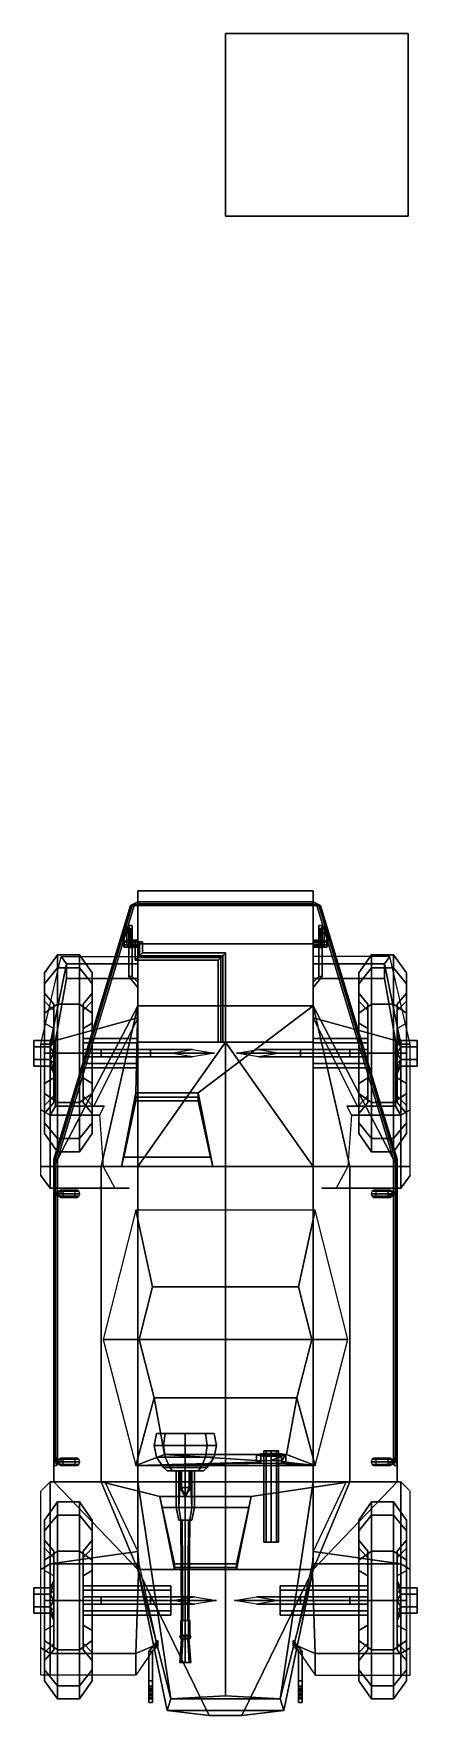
# Model space of a CAD drawing. Header units: millimetres. Extents: x -1.05 to 1.05, y -2.13 to 7.09.
import ezdxf

# ---------------------------------------------------------------- set-up
doc = ezdxf.new("R2010")
doc.units = ezdxf.units.MM
for name, color, linetype in [('f2', 6, 'Continuous'), ('fenders', 6, 'Continuous'), ('gun', 1, 'Continuous'), ('HOOKS', 3, 'Continuous'), ('sleeve', 5, 'Continuous'), ('turret', 2, 'Continuous'), ('wheels', 2, 'Continuous')]:
    doc.layers.add(name, color=color, linetype=linetype)

msp = doc.modelspace()

# ---------------------------------------------------------------- linework, layer by layer
for points in [[(1, 7.09, -3.02), (1, 7.09, -4.02), (0, 7.09, -4.02), (0, 7.09, -3.02)], [(1, 7.09, -4.02), (1, 6.09, -4.02), (0, 6.09, -4.02), (0, 7.09, -4.02)], [(0, 7.09, -4.02), (0, 6.09, -4.02), (0, 6.09, -3.02), (0, 7.09, -3.02)], [(0, 7.09, -3.02), (0, 6.09, -3.02), (1, 6.09, -3.02), (1, 7.09, -3.02)], [(1, 6.09, -3.02), (1, 6.09, -4.02), (1, 7.09, -4.02), (1, 7.09, -3.02)], [(0, 6.09, -3.02), (0, 6.09, -4.02), (1, 6.09, -4.02), (1, 6.09, -3.02)], [(-0.94, 0.92, 1.7), (-0.93, 0.92, 1.71), (-0.51, 2.31, 1.51), (-0.52, 2.31, 1.5)], [(-0.93, 0.92, 1.69), (-0.94, 0.92, 1.7), (-0.52, 2.31, 1.5), (-0.51, 2.31, 1.49)], [(-0.93, 0.92, 1.71), (-0.92, 0.92, 1.7), (-0.5, 2.31, 1.5), (-0.51, 2.31, 1.51)], [(-0.92, 0.92, 1.7), (-0.93, 0.92, 1.69), (-0.51, 2.31, 1.49), (-0.5, 2.31, 1.5)], [(-0.51, 2.31, 1.49), (-0.52, 2.31, 1.5), (-0.48, 2.33, 1.5), (-0.48, 2.32, 1.49)], [(-0.52, 2.31, 1.5), (-0.51, 2.31, 1.51), (-0.48, 2.32, 1.51), (-0.48, 2.33, 1.5)], [(-0.5, 2.31, 1.5), (-0.51, 2.31, 1.49), (-0.48, 2.32, 1.49), (-0.48, 2.31, 1.5)], [(-0.51, 2.31, 1.51), (-0.5, 2.31, 1.5), (-0.48, 2.31, 1.5), (-0.48, 2.32, 1.51)], [(0.48, 2.39, 1.2), (0.48, 2.31, 0.87), (-0.48, 2.31, 0.87), (-0.48, 2.39, 1.2)], [(-0.48, 2.39, 1.2), (-0.48, 2.31, 0.87), (-0.48, 2.1, 0.47), (-0.48, 1.76, 1.41)], [(0.48, 1.76, 1.41), (0.48, 2.39, 1.2), (-0.48, 2.39, 1.2), (-0.48, 1.76, 1.41)], [(0.48, 2.32, 1.51), (0.48, 2.33, 1.5), (-0.48, 2.33, 1.5), (-0.48, 2.32, 1.51)], [(0.48, 2.33, 1.5), (0.48, 2.32, 1.49), (-0.48, 2.32, 1.49), (-0.48, 2.33, 1.5)], [(0.48, 2.31, 1.5), (0.48, 2.32, 1.51), (-0.48, 2.32, 1.51), (-0.48, 2.31, 1.5)], [(0.48, 2.32, 1.49), (0.48, 2.31, 1.5), (-0.48, 2.31, 1.5), (-0.48, 2.32, 1.49)], [(-0.48, 2.1, 0.47), (-0.48, 2.31, 0.87), (0.48, 2.31, 0.87), (0.48, 2.1, 0.47)], [(0.48, 2.1, 0.47), (0.48, 2.31, 0.87), (0.48, 2.39, 1.2), (0.48, 1.76, 1.41)], [(0.51, 2.31, 1.51), (0.52, 2.31, 1.5), (0.48, 2.33, 1.5), (0.48, 2.32, 1.51)], [(0.52, 2.31, 1.5), (0.51, 2.31, 1.49), (0.48, 2.32, 1.49), (0.48, 2.33, 1.5)], [(0.5, 2.31, 1.5), (0.51, 2.31, 1.51), (0.48, 2.32, 1.51), (0.48, 2.31, 1.5)], [(0.51, 2.31, 1.49), (0.5, 2.31, 1.5), (0.48, 2.31, 1.5), (0.48, 2.32, 1.49)], [(0.92, 0.92, 1.7), (0.93, 0.92, 1.71), (0.51, 2.31, 1.51), (0.5, 2.31, 1.5)], [(0.93, 0.92, 1.69), (0.92, 0.92, 1.7), (0.5, 2.31, 1.5), (0.51, 2.31, 1.49)], [(0.93, 0.92, 1.71), (0.94, 0.92, 1.7), (0.52, 2.31, 1.5), (0.51, 2.31, 1.51)], [(0.94, 0.92, 1.7), (0.93, 0.92, 1.69), (0.51, 2.31, 1.49), (0.52, 2.31, 1.5)], [(-0.5541, 2.1902, 1.4749), (-0.56, 2.1767, 1.4789), (-0.55, 2.1824, 1.4981), (-0.54, 2.192, 1.4952)], [(-0.5541, 2.1095, 1.2024), (-0.56, 2.0943, 1.2008), (-0.56, 2.1767, 1.4789), (-0.5541, 2.1902, 1.4749)], [(-0.56, 2.1767, 1.4789), (-0.5541, 2.1631, 1.4829), (-0.55, 2.1824, 1.4981)], [(-0.56, 2.0943, 1.2008), (-0.5541, 2.0824, 1.2105), (-0.5541, 2.1631, 1.4829), (-0.56, 2.1767, 1.4789)], [(-0.54, 2.1192, 1.2143), (-0.5541, 2.1095, 1.2024), (-0.5541, 2.1902, 1.4749), (-0.54, 2.1959, 1.4732)], [(-0.54, 2.1959, 1.4732), (-0.5541, 2.1902, 1.4749), (-0.54, 2.192, 1.4952)], [(-0.5541, 2.1631, 1.4829), (-0.54, 2.1575, 1.4846), (-0.54, 2.1728, 1.5009), (-0.55, 2.1824, 1.4981)], [(-0.5541, 2.0824, 1.2105), (-0.54, 2.0808, 1.2257), (-0.54, 2.1575, 1.4846), (-0.5541, 2.1631, 1.4829)], [(-0.5259, 2.1176, 1.2295), (-0.54, 2.1192, 1.2143), (-0.54, 2.1959, 1.4732), (-0.5259, 2.1902, 1.4749)], [(-0.5259, 2.1902, 1.4749), (-0.54, 2.1959, 1.4732), (-0.54, 2.192, 1.4952), (-0.53, 2.1824, 1.4981)], [(-0.5259, 2.1631, 1.4829), (-0.52, 2.1767, 1.4789), (-0.53, 2.1824, 1.4981), (-0.54, 2.1728, 1.5009)], [(-0.54, 2.1575, 1.4846), (-0.5259, 2.1631, 1.4829), (-0.54, 2.1728, 1.5009)], [(-0.54, 2.0808, 1.2257), (-0.5259, 2.0905, 1.2376), (-0.5259, 2.1631, 1.4829), (-0.54, 2.1575, 1.4846)], [(-0.52, 2.1767, 1.4789), (-0.5259, 2.1902, 1.4749), (-0.53, 2.1824, 1.4981)], [(-0.52, 2.1057, 1.2392), (-0.5259, 2.1176, 1.2295), (-0.5259, 2.1902, 1.4749), (-0.52, 2.1767, 1.4789)], [(-0.5259, 2.0905, 1.2376), (-0.52, 2.1057, 1.2392), (-0.52, 2.1767, 1.4789), (-0.5259, 2.1631, 1.4829)], [(0.5259, 2.1902, 1.4749), (0.52, 2.1767, 1.4789), (0.53, 2.1824, 1.4981), (0.54, 2.192, 1.4952)], [(0.5259, 2.1176, 1.2295), (0.52, 2.1057, 1.2392), (0.52, 2.1767, 1.4789), (0.5259, 2.1902, 1.4749)], [(0.52, 2.1767, 1.4789), (0.5259, 2.1631, 1.4829), (0.53, 2.1824, 1.4981)], [(0.52, 2.1057, 1.2392), (0.5259, 2.0905, 1.2376), (0.5259, 2.1631, 1.4829), (0.52, 2.1767, 1.4789)], [(0.54, 2.1192, 1.2143), (0.5259, 2.1176, 1.2295), (0.5259, 2.1902, 1.4749), (0.54, 2.1959, 1.4732)], [(0.54, 2.1959, 1.4732), (0.5259, 2.1902, 1.4749), (0.54, 2.192, 1.4952)], [(0.5259, 2.1631, 1.4829), (0.54, 2.1575, 1.4846), (0.54, 2.1728, 1.5009), (0.53, 2.1824, 1.4981)], [(0.5259, 2.0905, 1.2376), (0.54, 2.0808, 1.2257), (0.54, 2.1575, 1.4846), (0.5259, 2.1631, 1.4829)], [(0.5541, 2.1095, 1.2024), (0.54, 2.1192, 1.2143), (0.54, 2.1959, 1.4732), (0.5541, 2.1902, 1.4749)], [(0.5541, 2.1902, 1.4749), (0.54, 2.1959, 1.4732), (0.54, 2.192, 1.4952), (0.55, 2.1824, 1.4981)], [(0.5541, 2.1631, 1.4829), (0.56, 2.1767, 1.4789), (0.55, 2.1824, 1.4981), (0.54, 2.1728, 1.5009)], [(0.54, 2.1575, 1.4846), (0.5541, 2.1631, 1.4829), (0.54, 2.1728, 1.5009)], [(0.54, 2.0808, 1.2257), (0.5541, 2.0824, 1.2105), (0.5541, 2.1631, 1.4829), (0.54, 2.1575, 1.4846)], [(0.56, 2.1767, 1.4789), (0.5541, 2.1902, 1.4749), (0.55, 2.1824, 1.4981)], [(0.56, 2.0943, 1.2008), (0.5541, 2.1095, 1.2024), (0.5541, 2.1902, 1.4749), (0.56, 2.1767, 1.4789)], [(0.5541, 2.0824, 1.2105), (0.56, 2.0943, 1.2008), (0.56, 2.1767, 1.4789), (0.5541, 2.1631, 1.4829)], [(-0.56, 2.0943, 1.2008), (-0.5541, 2.1095, 1.2024), (-0.48, 2.1095, 1.2024), (-0.48, 2.0943, 1.2008)], [(-0.5541, 2.0824, 1.2105), (-0.56, 2.0943, 1.2008), (-0.48, 2.0943, 1.2008), (-0.48, 2.0824, 1.2105)], [(-0.5541, 2.1095, 1.2024), (-0.54, 2.1192, 1.2143), (-0.48, 2.1192, 1.2143), (-0.48, 2.1095, 1.2024)], [(-0.54, 2.0808, 1.2257), (-0.5541, 2.0824, 1.2105), (-0.48, 2.0824, 1.2105), (-0.48, 2.0808, 1.2257)], [(-0.54, 2.1192, 1.2143), (-0.5259, 2.1176, 1.2295), (-0.48, 2.1176, 1.2295), (-0.48, 2.1192, 1.2143)], [(-0.5259, 2.0905, 1.2376), (-0.54, 2.0808, 1.2257), (-0.48, 2.0808, 1.2257), (-0.48, 2.0905, 1.2376)], [(-0.5259, 2.1176, 1.2295), (-0.52, 2.1057, 1.2392), (-0.48, 2.1057, 1.2392), (-0.48, 2.1176, 1.2295)], [(-0.52, 2.1057, 1.2392), (-0.5259, 2.0905, 1.2376), (-0.48, 2.0905, 1.2376), (-0.48, 2.1057, 1.2392)], [(-0.495, 2.01, 0.45), (-0.48, 2.025, 0.465), (-0.48, 2.11, 0.465), (-0.495, 2.11, 0.45)], [(-0.48, 2.025, 0.435), (-0.495, 2.01, 0.45), (-0.495, 2.11, 0.45), (-0.48, 2.11, 0.435)], [(-0.47, 2.11, 0.435), (-0.48, 2.11, 0.435), (-0.495, 2.11, 0.45), (-0.455, 2.11, 0.45)], [(-0.455, 2.11, 0.45), (-0.495, 2.11, 0.45), (-0.48, 2.11, 0.465), (-0.47, 2.11, 0.465)], [(-0.47, 2.035, 0.435), (-0.48, 2.025, 0.435), (-0.48, 2.11, 0.435), (-0.47, 2.11, 0.435)], [(-0.47, 2.11, 0.465), (-0.48, 2.11, 0.465), (-0.48, 2.025, 0.465), (-0.47, 2.035, 0.465)], [(-0.48, 1.56, 0.47), (-0.48, 2.1, 0.47), (0.48, 2.1, 0.47), (0.48, 1.56, 0.47)], [(-0.48, 1.76, 1.41), (-0.48, 1.76, 1.41), (-0.48, 2.1, 0.47), (-0.48, 0.88, 0.47)], [(-0.48, 2.025, 0.435), (-0.47, 2.035, 0.435), (-0.015, 2.035, 0.435), (-0.025, 2.025, 0.435)], [(-0.47, 2.035, 0.465), (-0.455, 2.05, 0.45), (-0.455, 2.11, 0.45), (-0.47, 2.11, 0.465)], [(-0.455, 2.05, 0.45), (-0.47, 2.035, 0.435), (-0.47, 2.11, 0.435), (-0.455, 2.11, 0.45)], [(-0.455, 2.05, 0.45), (-0.47, 2.035, 0.465), (-0.015, 2.035, 0.465), (0, 2.05, 0.45)], [(-0.47, 2.035, 0.435), (-0.455, 2.05, 0.45), (0, 2.05, 0.45), (-0.015, 2.035, 0.435)], [(-0.015, 1.56, 0.435), (-0.025, 1.56, 0.435), (-0.025, 2.025, 0.435), (-0.015, 2.035, 0.435)], [(-0.015, 1.56, 0.465), (0, 1.56, 0.45), (0, 2.05, 0.45), (-0.015, 2.035, 0.465)], [(0, 1.56, 0.45), (-0.015, 1.56, 0.435), (-0.015, 2.035, 0.435), (0, 2.05, 0.45)], [(0.5259, 2.1176, 1.2295), (0.54, 2.1192, 1.2143), (0.48, 2.1192, 1.2143), (0.48, 2.1176, 1.2295)], [(0.54, 2.1192, 1.2143), (0.5541, 2.1095, 1.2024), (0.48, 2.1095, 1.2024), (0.48, 2.1192, 1.2143)], [(0.52, 2.1057, 1.2392), (0.5259, 2.1176, 1.2295), (0.48, 2.1176, 1.2295), (0.48, 2.1057, 1.2392)], [(0.5541, 2.1095, 1.2024), (0.56, 2.0943, 1.2008), (0.48, 2.0943, 1.2008), (0.48, 2.1095, 1.2024)], [(0.5259, 2.0905, 1.2376), (0.52, 2.1057, 1.2392), (0.48, 2.1057, 1.2392), (0.48, 2.0905, 1.2376)], [(0.48, 0.88, 0.47), (0.48, 2.1, 0.47), (0.48, 1.76, 1.41)], [(0.56, 2.0943, 1.2008), (0.5541, 2.0824, 1.2105), (0.48, 2.0824, 1.2105), (0.48, 2.0943, 1.2008)], [(0.54, 2.0808, 1.2257), (0.5259, 2.0905, 1.2376), (0.48, 2.0905, 1.2376), (0.48, 2.0808, 1.2257)], [(0.5541, 2.0824, 1.2105), (0.54, 2.0808, 1.2257), (0.48, 2.0808, 1.2257), (0.48, 2.0824, 1.2105)], [(-0.48, 2.025, 0.465), (-0.495, 2.01, 0.45), (-0.04, 2.01, 0.45), (-0.025, 2.025, 0.465)], [(-0.495, 2.01, 0.45), (-0.48, 2.025, 0.435), (-0.025, 2.025, 0.435), (-0.04, 2.01, 0.45)], [(-0.04, 1.56, 0.45), (-0.025, 1.56, 0.465), (-0.025, 2.025, 0.465), (-0.04, 2.01, 0.45)], [(-0.025, 1.56, 0.435), (-0.04, 1.56, 0.45), (-0.04, 2.01, 0.45), (-0.025, 2.025, 0.435)], [(-0.68, 0.88, 1.71), (-0.48, 1.76, 1.41), (-0.48, 1.76, 1.41), (-0.94, 0.88, 1.46)], [(-0.48, 1.76, 1.41), (-0.48, 0.88, 0.47), (-0.48, 0.88, 0.47), (-0.94, 0.88, 1.46)], [(-0.57, 0.88, 1.71), (-0.49, 1.283, 1.5726), (-0.48, 1.76, 1.41), (-0.68, 0.88, 1.71)], [(-0.15, 1.283, 1.5726), (0.48, 1.76, 1.41), (-0.48, 1.76, 1.41), (-0.49, 1.283, 1.5726)], [(0.68, 0.88, 1.71), (0.48, 1.76, 1.41), (-0.15, 1.283, 1.5726), (-0.07, 0.88, 1.71)], [(0.48, 1.76, 1.41), (0.48, 1.76, 1.41), (0.68, 0.88, 1.71), (0.94, 0.88, 1.46)], [(0.48, 0.88, 0.47), (0.48, 0.88, 0.47), (0.48, 1.76, 1.41), (0.94, 0.88, 1.46)], [(-0.48, 1.5566, 0.6066), (-0.48, 1.58, 0.55), (-0.78, 1.58, 0.52), (-0.78, 1.5566, 0.5766)], [(-0.48, 1.58, 0.55), (-0.48, 1.5566, 0.4934), (-0.78, 1.5566, 0.4634), (-0.78, 1.58, 0.52)], [(0.48, 1.58, 0.55), (0.48, 1.5566, 0.6066), (0.78, 1.5566, 0.5766), (0.78, 1.58, 0.52)], [(0.48, 1.5566, 0.4934), (0.48, 1.58, 0.55), (0.78, 1.58, 0.52), (0.78, 1.5566, 0.4634)], [(-0.48, 1.5, 0.63), (-0.48, 1.5566, 0.6066), (-0.78, 1.5566, 0.5766), (-0.78, 1.5, 0.6)], [(-0.48, 1.5566, 0.4934), (-0.48, 1.5, 0.47), (-0.78, 1.5, 0.44), (-0.78, 1.5566, 0.4634)], [(-0.68, 1.5, 0.37), (-0.68, 1.52, 0.35), (-0.78, 1.52, 0.35), (-0.78, 1.5, 0.37)], [(-0.68, 1.52, 0.35), (-0.68, 1.5, 0.33), (-0.78, 1.5, 0.33), (-0.78, 1.52, 0.35)], [(-0.68, 1.52, 0.69), (-0.68, 1.5, 0.67), (-0.78, 1.5, 0.67), (-0.78, 1.52, 0.69)], [(-0.68, 1.5, 0.71), (-0.68, 1.52, 0.69), (-0.78, 1.52, 0.69), (-0.78, 1.5, 0.71)], [(-0.48, 1.4434, 0.6066), (-0.48, 1.5, 0.63), (-0.78, 1.5, 0.6), (-0.78, 1.4434, 0.5766)], [(-0.48, 1.5, 0.47), (-0.48, 1.4434, 0.4934), (-0.78, 1.4434, 0.4634), (-0.78, 1.5, 0.44)], [(-0.68, 1.48, 0.35), (-0.68, 1.5, 0.37), (-0.78, 1.5, 0.37), (-0.78, 1.48, 0.35)], [(-0.68, 1.5, 0.33), (-0.68, 1.48, 0.35), (-0.78, 1.48, 0.35), (-0.78, 1.5, 0.33)], [(-0.68, 1.5, 0.67), (-0.68, 1.48, 0.69), (-0.78, 1.48, 0.69), (-0.78, 1.5, 0.67)], [(-0.68, 1.48, 0.69), (-0.68, 1.5, 0.71), (-0.78, 1.5, 0.71), (-0.78, 1.48, 0.69)], [(-0.41, 1.5, 0.44), (-0.41, 1.52, 0.42), (-0.68, 1.52, 0.35), (-0.68, 1.5, 0.37)], [(-0.41, 1.52, 0.42), (-0.41, 1.5, 0.4), (-0.68, 1.5, 0.33), (-0.68, 1.52, 0.35)], [(-0.48, 1.52, 0.6689), (-0.48, 1.5, 0.6489), (-0.68, 1.5, 0.67), (-0.68, 1.52, 0.69)], [(-0.48, 1.5, 0.6889), (-0.48, 1.52, 0.6689), (-0.68, 1.52, 0.69), (-0.68, 1.5, 0.71)], [(-0.41, 1.48, 0.42), (-0.41, 1.5, 0.44), (-0.68, 1.5, 0.37), (-0.68, 1.48, 0.35)], [(-0.41, 1.5, 0.4), (-0.41, 1.48, 0.42), (-0.68, 1.48, 0.35), (-0.68, 1.5, 0.33)], [(-0.48, 1.5, 0.6489), (-0.48, 1.48, 0.6689), (-0.68, 1.48, 0.69), (-0.68, 1.5, 0.67)], [(-0.48, 1.48, 0.6689), (-0.48, 1.5, 0.6889), (-0.68, 1.5, 0.71), (-0.68, 1.48, 0.69)], [(-0.48, -0.85, 0.47), (-0.48, 0.88, 0.47), (0, 1.56, 0.39), (0, -0.85, 0.39)], [(-0.48, 1.56, 0.47), (0.48, 1.56, 0.47), (0.48, 1.56, 0.47), (0, 1.56, 0.39)], [(-0.48, 1.56, 0.47), (0.48, 1.56, 0.47), (0.48, 1.56, 0.47), (0, 1.56, 0.39)], [(-0.48, 0.88, 0.47), (-0.48, 1.56, 0.47), (0, 1.56, 0.39)], [(-0.3, 1.5, 0.44), (-0.18, 1.52, 0.42), (-0.41, 1.52, 0.42), (-0.41, 1.5, 0.44)], [(-0.18, 1.52, 0.42), (-0.06, 1.5, 0.4), (-0.41, 1.5, 0.4), (-0.41, 1.52, 0.42)], [(-0.18, 1.48, 0.42), (-0.3, 1.5, 0.44), (-0.41, 1.5, 0.44), (-0.41, 1.48, 0.42)], [(-0.06, 1.5, 0.4), (-0.18, 1.48, 0.42), (-0.41, 1.48, 0.42), (-0.41, 1.5, 0.4)], [(0, 1.56, 0.39), (0.48, 0.88, 0.47), (0.48, -0.85, 0.47), (0, -0.85, 0.39)], [(0, 1.56, 0.39), (0.48, 1.56, 0.47), (0.48, 0.88, 0.47), (0, 1.56, 0.39)], [(0.06, 1.5, 0.4), (0.18, 1.52, 0.42), (0.41, 1.52, 0.42), (0.41, 1.5, 0.4)], [(0.18, 1.48, 0.42), (0.06, 1.5, 0.4), (0.41, 1.5, 0.4), (0.41, 1.48, 0.42)], [(0.18, 1.52, 0.42), (0.3, 1.5, 0.44), (0.41, 1.5, 0.44), (0.41, 1.52, 0.42)], [(0.3, 1.5, 0.44), (0.18, 1.48, 0.42), (0.41, 1.48, 0.42), (0.41, 1.5, 0.44)], [(0.41, 1.52, 0.42), (0.41, 1.5, 0.44), (0.68, 1.5, 0.37), (0.68, 1.52, 0.35)], [(0.41, 1.5, 0.4), (0.41, 1.52, 0.42), (0.68, 1.52, 0.35), (0.68, 1.5, 0.33)], [(0.41, 1.5, 0.44), (0.41, 1.48, 0.42), (0.68, 1.48, 0.35), (0.68, 1.5, 0.37)], [(0.41, 1.48, 0.42), (0.41, 1.5, 0.4), (0.68, 1.5, 0.33), (0.68, 1.48, 0.35)], [(0.48, 1.5566, 0.6066), (0.48, 1.5, 0.63), (0.78, 1.5, 0.6), (0.78, 1.5566, 0.5766)], [(0.48, 1.5, 0.47), (0.48, 1.5566, 0.4934), (0.78, 1.5566, 0.4634), (0.78, 1.5, 0.44)], [(0.48, 1.5, 0.6489), (0.48, 1.52, 0.6689), (0.68, 1.52, 0.69), (0.68, 1.5, 0.67)], [(0.48, 1.52, 0.6689), (0.48, 1.5, 0.6889), (0.68, 1.5, 0.71), (0.68, 1.52, 0.69)], [(0.48, 1.5, 0.63), (0.48, 1.4434, 0.6066), (0.78, 1.4434, 0.5766), (0.78, 1.5, 0.6)], [(0.48, 1.4434, 0.4934), (0.48, 1.5, 0.47), (0.78, 1.5, 0.44), (0.78, 1.4434, 0.4634)], [(0.48, 1.48, 0.6689), (0.48, 1.5, 0.6489), (0.68, 1.5, 0.67), (0.68, 1.48, 0.69)], [(0.48, 1.5, 0.6889), (0.48, 1.48, 0.6689), (0.68, 1.48, 0.69), (0.68, 1.5, 0.71)], [(0.68, 1.52, 0.35), (0.68, 1.5, 0.37), (0.78, 1.5, 0.37), (0.78, 1.52, 0.35)], [(0.68, 1.5, 0.33), (0.68, 1.52, 0.35), (0.78, 1.52, 0.35), (0.78, 1.5, 0.33)], [(0.68, 1.5, 0.67), (0.68, 1.52, 0.69), (0.78, 1.52, 0.69), (0.78, 1.5, 0.67)], [(0.68, 1.52, 0.69), (0.68, 1.5, 0.71), (0.78, 1.5, 0.71), (0.78, 1.52, 0.69)], [(0.68, 1.5, 0.37), (0.68, 1.48, 0.35), (0.78, 1.48, 0.35), (0.78, 1.5, 0.37)], [(0.68, 1.48, 0.35), (0.68, 1.5, 0.33), (0.78, 1.5, 0.33), (0.78, 1.48, 0.35)], [(0.68, 1.48, 0.69), (0.68, 1.5, 0.67), (0.78, 1.5, 0.67), (0.78, 1.48, 0.69)], [(0.68, 1.5, 0.71), (0.68, 1.48, 0.69), (0.78, 1.48, 0.69), (0.78, 1.5, 0.71)], [(-0.48, 1.42, 0.55), (-0.48, 1.4434, 0.6066), (-0.78, 1.4434, 0.5766), (-0.78, 1.42, 0.52)], [(-0.48, 1.4434, 0.4934), (-0.48, 1.42, 0.55), (-0.78, 1.42, 0.52), (-0.78, 1.4434, 0.4634)], [(0.48, 1.4434, 0.6066), (0.48, 1.42, 0.55), (0.78, 1.42, 0.52), (0.78, 1.4434, 0.5766)], [(0.48, 1.42, 0.55), (0.48, 1.4434, 0.4934), (0.78, 1.4434, 0.4634), (0.78, 1.42, 0.52)], [(-0.57, 0.88, 1.71), (-0.557, 0.93, 1.81), (-0.49, 1.283, 1.5726)], [(-0.557, 0.93, 1.81), (-0.49, 1.24, 1.81), (-0.49, 1.283, 1.5726)], [(-0.49, 1.24, 1.81), (-0.557, 0.93, 1.81), (-0.083, 0.93, 1.81), (-0.15, 1.24, 1.81)], [(-0.15, 1.26, 1.78), (-0.15, 1.283, 1.5726), (-0.49, 1.283, 1.5726), (-0.49, 1.26, 1.78)], [(-0.49, 1.24, 1.81), (-0.49, 1.26, 1.78), (-0.49, 1.283, 1.5726)], [(-0.15, 1.24, 1.81), (-0.15, 1.26, 1.78), (-0.49, 1.26, 1.78), (-0.49, 1.24, 1.81)], [(-0.15, 1.283, 1.5726), (-0.15, 1.283, 1.5726), (-0.15, 1.26, 1.78), (-0.15, 1.24, 1.81)], [(-0.15, 1.283, 1.5726), (-0.15, 1.283, 1.5726), (-0.15, 1.24, 1.81), (-0.083, 0.93, 1.81)], [(-0.15, 1.283, 1.5726), (-0.15, 1.283, 1.5726), (-0.083, 0.93, 1.81), (-0.07, 0.88, 1.71)], [(-0.07, 0.88, 1.71), (-0.083, 0.93, 1.81), (-0.557, 0.93, 1.81), (-0.57, 0.88, 1.71)], [(-0.94, -0.72, 1.7), (-0.93, -0.72, 1.71), (-0.93, 0.92, 1.71), (-0.94, 0.92, 1.7)], [(-0.93, -0.72, 1.69), (-0.94, -0.72, 1.7), (-0.94, 0.92, 1.7), (-0.93, 0.92, 1.69)], [(-0.94, 0.88, 1.46), (-0.48, 0.88, 0.47), (-0.48, -0.85, 0.47), (-0.94, -0.85, 1.46)], [(-0.68, -0.85, 1.71), (-0.68, 0.88, 1.71), (-0.94, 0.88, 1.46), (-0.94, -0.85, 1.46)], [(-0.93, -0.72, 1.71), (-0.92, -0.72, 1.7), (-0.92, 0.92, 1.7), (-0.93, 0.92, 1.71)], [(-0.92, -0.72, 1.7), (-0.93, -0.72, 1.69), (-0.93, 0.92, 1.69), (-0.92, 0.92, 1.7)], [(0.68, -0.85, 1.71), (0.68, 0.88, 1.71), (-0.68, 0.88, 1.71), (-0.68, -0.85, 1.71)], [(0.48, -0.85, 0.47), (0.48, 0.88, 0.47), (0.94, 0.88, 1.46), (0.94, -0.85, 1.46)], [(0.94, 0.88, 1.46), (0.68, 0.88, 1.71), (0.68, -0.85, 1.71), (0.94, -0.85, 1.46)], [(0.92, -0.72, 1.7), (0.93, -0.72, 1.71), (0.93, 0.92, 1.71), (0.92, 0.92, 1.7)], [(0.93, -0.72, 1.69), (0.92, -0.72, 1.7), (0.92, 0.92, 1.7), (0.93, 0.92, 1.69)], [(0.93, -0.72, 1.71), (0.94, -0.72, 1.7), (0.94, 0.92, 1.7), (0.93, 0.92, 1.71)], [(0.94, -0.72, 1.7), (0.93, -0.72, 1.69), (0.93, 0.92, 1.69), (0.94, 0.92, 1.7)], [(-0.9159, 0.74, 1.6859), (-0.9229, 0.73, 1.6788), (-0.9371, 0.73, 1.6929), (-0.9229, 0.74, 1.6929)], [(-0.9117, 0.7441, 1.6617), (-0.9159, 0.73, 1.6576), (-0.9229, 0.73, 1.6788), (-0.9159, 0.74, 1.6859)], [(-0.9088, 0.73, 1.6929), (-0.9159, 0.74, 1.6859), (-0.9229, 0.74, 1.6929), (-0.9229, 0.73, 1.7071)], [(-0.9017, 0.75, 1.6717), (-0.9117, 0.7441, 1.6617), (-0.9159, 0.74, 1.6859)], [(-0.8917, 0.7441, 1.6817), (-0.9017, 0.75, 1.6717), (-0.9159, 0.74, 1.6859), (-0.9088, 0.73, 1.6929)], [(-0.8227, 0.7441, 1.5727), (-0.827, 0.73, 1.5687), (-0.9159, 0.73, 1.6576), (-0.9117, 0.7441, 1.6617)], [(-0.8125, 0.75, 1.5825), (-0.8227, 0.7441, 1.5727), (-0.9117, 0.7441, 1.6617), (-0.9017, 0.75, 1.6717)], [(-0.8876, 0.73, 1.6859), (-0.8917, 0.7441, 1.6817), (-0.9088, 0.73, 1.6929)], [(-0.8024, 0.7441, 1.5924), (-0.8125, 0.75, 1.5825), (-0.9017, 0.75, 1.6717), (-0.8917, 0.7441, 1.6817)], [(-0.7981, 0.73, 1.5964), (-0.8024, 0.7441, 1.5924), (-0.8917, 0.7441, 1.6817), (-0.8876, 0.73, 1.6859)], [(0.8024, 0.7441, 1.5924), (0.7981, 0.73, 1.5964), (0.8876, 0.73, 1.6859), (0.8917, 0.7441, 1.6817)], [(0.8125, 0.75, 1.5825), (0.8024, 0.7441, 1.5924), (0.8917, 0.7441, 1.6817), (0.9017, 0.75, 1.6717)], [(0.8227, 0.7441, 1.5727), (0.8125, 0.75, 1.5825), (0.9017, 0.75, 1.6717), (0.9117, 0.7441, 1.6617)], [(0.827, 0.73, 1.5687), (0.8227, 0.7441, 1.5727), (0.9117, 0.7441, 1.6617), (0.9159, 0.73, 1.6576)], [(0.8917, 0.7441, 1.6817), (0.8876, 0.73, 1.6859), (0.9088, 0.73, 1.6929), (0.9159, 0.74, 1.6859)], [(0.9017, 0.75, 1.6717), (0.8917, 0.7441, 1.6817), (0.9159, 0.74, 1.6859)], [(0.9117, 0.7441, 1.6617), (0.9017, 0.75, 1.6717), (0.9159, 0.74, 1.6859), (0.9229, 0.73, 1.6788)], [(0.9159, 0.74, 1.6859), (0.9088, 0.73, 1.6929), (0.9229, 0.73, 1.7071), (0.9229, 0.74, 1.6929)], [(0.9159, 0.73, 1.6576), (0.9117, 0.7441, 1.6617), (0.9229, 0.73, 1.6788)], [(0.9229, 0.73, 1.6788), (0.9159, 0.74, 1.6859), (0.9229, 0.74, 1.6929), (0.9371, 0.73, 1.6929)], [(-0.9229, 0.73, 1.6788), (-0.9159, 0.72, 1.6859), (-0.9229, 0.72, 1.6929), (-0.9371, 0.73, 1.6929)], [(-0.9117, 0.7159, 1.6617), (-0.9017, 0.71, 1.6717), (-0.9159, 0.72, 1.6859), (-0.9229, 0.73, 1.6788)], [(-0.9159, 0.73, 1.6576), (-0.9117, 0.7159, 1.6617), (-0.9229, 0.73, 1.6788)], [(-0.9159, 0.72, 1.6859), (-0.9088, 0.73, 1.6929), (-0.9229, 0.73, 1.7071), (-0.9229, 0.72, 1.6929)], [(-0.827, 0.73, 1.5687), (-0.8227, 0.7159, 1.5727), (-0.9117, 0.7159, 1.6617), (-0.9159, 0.73, 1.6576)], [(-0.8917, 0.7159, 1.6817), (-0.8876, 0.73, 1.6859), (-0.9088, 0.73, 1.6929), (-0.9159, 0.72, 1.6859)], [(-0.9017, 0.71, 1.6717), (-0.8917, 0.7159, 1.6817), (-0.9159, 0.72, 1.6859)], [(-0.8227, 0.7159, 1.5727), (-0.8125, 0.71, 1.5825), (-0.9017, 0.71, 1.6717), (-0.9117, 0.7159, 1.6617)], [(-0.8125, 0.71, 1.5825), (-0.8024, 0.7159, 1.5924), (-0.8917, 0.7159, 1.6817), (-0.9017, 0.71, 1.6717)], [(-0.8024, 0.7159, 1.5924), (-0.7981, 0.73, 1.5964), (-0.8876, 0.73, 1.6859), (-0.8917, 0.7159, 1.6817)], [(0.7981, 0.73, 1.5964), (0.8024, 0.7159, 1.5924), (0.8917, 0.7159, 1.6817), (0.8876, 0.73, 1.6859)], [(0.8024, 0.7159, 1.5924), (0.8125, 0.71, 1.5825), (0.9017, 0.71, 1.6717), (0.8917, 0.7159, 1.6817)], [(0.8125, 0.71, 1.5825), (0.8227, 0.7159, 1.5727), (0.9117, 0.7159, 1.6617), (0.9017, 0.71, 1.6717)], [(0.8227, 0.7159, 1.5727), (0.827, 0.73, 1.5687), (0.9159, 0.73, 1.6576), (0.9117, 0.7159, 1.6617)], [(0.8876, 0.73, 1.6859), (0.8917, 0.7159, 1.6817), (0.9088, 0.73, 1.6929)], [(0.8917, 0.7159, 1.6817), (0.9017, 0.71, 1.6717), (0.9159, 0.72, 1.6859), (0.9088, 0.73, 1.6929)], [(0.9017, 0.71, 1.6717), (0.9117, 0.7159, 1.6617), (0.9159, 0.72, 1.6859)], [(0.9088, 0.73, 1.6929), (0.9159, 0.72, 1.6859), (0.9229, 0.72, 1.6929), (0.9229, 0.73, 1.7071)], [(0.9117, 0.7159, 1.6617), (0.9159, 0.73, 1.6576), (0.9229, 0.73, 1.6788), (0.9159, 0.72, 1.6859)], [(0.9159, 0.72, 1.6859), (0.9229, 0.73, 1.6788), (0.9371, 0.73, 1.6929), (0.9229, 0.72, 1.6929)], [(-0.93, -0.72, 1.71), (-0.94, -0.72, 1.7), (-0.9371, -0.74, 1.7071), (-0.9229, -0.74, 1.7071)], [(-0.94, -0.72, 1.7), (-0.93, -0.72, 1.69), (-0.9371, -0.74, 1.6929), (-0.9371, -0.74, 1.7071)], [(-0.93, -0.72, 1.69), (-0.92, -0.72, 1.7), (-0.9229, -0.73, 1.6929), (-0.9371, -0.74, 1.6929)], [(-0.9159, -0.73, 1.6859), (-0.9229, -0.74, 1.6788), (-0.9371, -0.74, 1.6929), (-0.9229, -0.73, 1.6929)], [(-0.92, -0.72, 1.7), (-0.93, -0.72, 1.71), (-0.9229, -0.74, 1.7071), (-0.9229, -0.73, 1.6929)], [(-0.9117, -0.7259, 1.6617), (-0.9159, -0.74, 1.6576), (-0.9229, -0.74, 1.6788), (-0.9159, -0.73, 1.6859)], [(-0.9088, -0.74, 1.6929), (-0.9159, -0.73, 1.6859), (-0.9229, -0.73, 1.6929), (-0.9229, -0.74, 1.7071)], [(-0.8917, -0.7259, 1.6817), (-0.9017, -0.72, 1.6717), (-0.9159, -0.73, 1.6859), (-0.9088, -0.74, 1.6929)], [(-0.9017, -0.72, 1.6717), (-0.9117, -0.7259, 1.6617), (-0.9159, -0.73, 1.6859)], [(-0.8227, -0.7259, 1.5727), (-0.827, -0.74, 1.5687), (-0.9159, -0.74, 1.6576), (-0.9117, -0.7259, 1.6617)], [(-0.8125, -0.72, 1.5825), (-0.8227, -0.7259, 1.5727), (-0.9117, -0.7259, 1.6617), (-0.9017, -0.72, 1.6717)], [(-0.8876, -0.74, 1.6859), (-0.8917, -0.7259, 1.6817), (-0.9088, -0.74, 1.6929)], [(-0.8024, -0.7259, 1.5924), (-0.8125, -0.72, 1.5825), (-0.9017, -0.72, 1.6717), (-0.8917, -0.7259, 1.6817)], [(-0.7981, -0.74, 1.5964), (-0.8024, -0.7259, 1.5924), (-0.8917, -0.7259, 1.6817), (-0.8876, -0.74, 1.6859)], [(0.8024, -0.7259, 1.5924), (0.7981, -0.74, 1.5964), (0.8876, -0.74, 1.6859), (0.8917, -0.7259, 1.6817)], [(0.8125, -0.72, 1.5825), (0.8024, -0.7259, 1.5924), (0.8917, -0.7259, 1.6817), (0.9017, -0.72, 1.6717)], [(0.8227, -0.7259, 1.5727), (0.8125, -0.72, 1.5825), (0.9017, -0.72, 1.6717), (0.9117, -0.7259, 1.6617)], [(0.827, -0.74, 1.5687), (0.8227, -0.7259, 1.5727), (0.9117, -0.7259, 1.6617), (0.9159, -0.74, 1.6576)], [(0.8917, -0.7259, 1.6817), (0.8876, -0.74, 1.6859), (0.9088, -0.74, 1.6929), (0.9159, -0.73, 1.6859)], [(0.9017, -0.72, 1.6717), (0.8917, -0.7259, 1.6817), (0.9159, -0.73, 1.6859)], [(0.9117, -0.7259, 1.6617), (0.9017, -0.72, 1.6717), (0.9159, -0.73, 1.6859), (0.9229, -0.74, 1.6788)], [(0.9159, -0.73, 1.6859), (0.9088, -0.74, 1.6929), (0.9229, -0.74, 1.7071), (0.9229, -0.73, 1.6929)], [(0.9159, -0.74, 1.6576), (0.9117, -0.7259, 1.6617), (0.9229, -0.74, 1.6788)], [(0.9229, -0.74, 1.6788), (0.9159, -0.73, 1.6859), (0.9229, -0.73, 1.6929), (0.9371, -0.74, 1.6929)], [(0.93, -0.72, 1.71), (0.92, -0.72, 1.7), (0.9229, -0.74, 1.7071), (0.9371, -0.74, 1.7071)], [(0.92, -0.72, 1.7), (0.93, -0.72, 1.69), (0.9229, -0.73, 1.6929), (0.9229, -0.74, 1.7071)], [(0.93, -0.72, 1.69), (0.94, -0.72, 1.7), (0.9371, -0.74, 1.6929), (0.9229, -0.73, 1.6929)], [(0.94, -0.72, 1.7), (0.93, -0.72, 1.71), (0.9371, -0.74, 1.7071), (0.9371, -0.74, 1.6929)], [(-0.9229, -0.74, 1.6788), (-0.9159, -0.75, 1.6859), (-0.9229, -0.75, 1.6929), (-0.9371, -0.74, 1.6929)], [(-0.9371, -0.76, 1.6929), (-0.9371, -0.76, 1.7071), (-0.9371, -0.74, 1.7071), (-0.9371, -0.74, 1.6929)], [(-0.9371, -0.76, 1.7071), (-0.9229, -0.76, 1.7071), (-0.9229, -0.74, 1.7071), (-0.9371, -0.74, 1.7071)], [(-0.9229, -0.76, 1.6929), (-0.9371, -0.76, 1.6929), (-0.9371, -0.74, 1.6929), (-0.9229, -0.75, 1.6929)], [(-0.9371, -0.76, 1.6929), (-0.9229, -0.76, 1.6929), (-0.9229, -0.76, 1.7071), (-0.9371, -0.76, 1.7071)], [(-0.9159, -0.74, 1.6576), (-0.9117, -0.7541, 1.6617), (-0.9229, -0.74, 1.6788)], [(-0.9117, -0.7541, 1.6617), (-0.9017, -0.76, 1.6717), (-0.9159, -0.75, 1.6859), (-0.9229, -0.74, 1.6788)], [(-0.9159, -0.75, 1.6859), (-0.9088, -0.74, 1.6929), (-0.9229, -0.74, 1.7071), (-0.9229, -0.75, 1.6929)], [(-0.9229, -0.76, 1.7071), (-0.9229, -0.76, 1.6929), (-0.9229, -0.75, 1.6929), (-0.9229, -0.74, 1.7071)], [(-0.827, -0.74, 1.5687), (-0.8227, -0.7541, 1.5727), (-0.9117, -0.7541, 1.6617), (-0.9159, -0.74, 1.6576)], [(-0.8917, -0.7541, 1.6817), (-0.8876, -0.74, 1.6859), (-0.9088, -0.74, 1.6929), (-0.9159, -0.75, 1.6859)], [(-0.9017, -0.76, 1.6717), (-0.8917, -0.7541, 1.6817), (-0.9159, -0.75, 1.6859)], [(-0.8227, -0.7541, 1.5727), (-0.8125, -0.76, 1.5825), (-0.9017, -0.76, 1.6717), (-0.9117, -0.7541, 1.6617)], [(-0.8125, -0.76, 1.5825), (-0.8024, -0.7541, 1.5924), (-0.8917, -0.7541, 1.6817), (-0.9017, -0.76, 1.6717)], [(-0.8024, -0.7541, 1.5924), (-0.7981, -0.74, 1.5964), (-0.8876, -0.74, 1.6859), (-0.8917, -0.7541, 1.6817)], [(0.7981, -0.74, 1.5964), (0.8024, -0.7541, 1.5924), (0.8917, -0.7541, 1.6817), (0.8876, -0.74, 1.6859)], [(0.8024, -0.7541, 1.5924), (0.8125, -0.76, 1.5825), (0.9017, -0.76, 1.6717), (0.8917, -0.7541, 1.6817)], [(0.8125, -0.76, 1.5825), (0.8227, -0.7541, 1.5727), (0.9117, -0.7541, 1.6617), (0.9017, -0.76, 1.6717)], [(0.8227, -0.7541, 1.5727), (0.827, -0.74, 1.5687), (0.9159, -0.74, 1.6576), (0.9117, -0.7541, 1.6617)], [(0.8876, -0.74, 1.6859), (0.8917, -0.7541, 1.6817), (0.9088, -0.74, 1.6929)], [(0.8917, -0.7541, 1.6817), (0.9017, -0.76, 1.6717), (0.9159, -0.75, 1.6859), (0.9088, -0.74, 1.6929)], [(0.9017, -0.76, 1.6717), (0.9117, -0.7541, 1.6617), (0.9159, -0.75, 1.6859)], [(0.9088, -0.74, 1.6929), (0.9159, -0.75, 1.6859), (0.9229, -0.75, 1.6929), (0.9229, -0.74, 1.7071)], [(0.9117, -0.7541, 1.6617), (0.9159, -0.74, 1.6576), (0.9229, -0.74, 1.6788), (0.9159, -0.75, 1.6859)], [(0.9159, -0.75, 1.6859), (0.9229, -0.74, 1.6788), (0.9371, -0.74, 1.6929), (0.9229, -0.75, 1.6929)], [(0.9371, -0.76, 1.6929), (0.9229, -0.76, 1.6929), (0.9229, -0.74, 1.6929), (0.9371, -0.74, 1.6929)], [(0.9229, -0.76, 1.6929), (0.9229, -0.76, 1.7071), (0.9229, -0.75, 1.7071), (0.9229, -0.74, 1.6929)], [(0.9229, -0.76, 1.7071), (0.9371, -0.76, 1.7071), (0.9371, -0.74, 1.7071), (0.9229, -0.75, 1.7071)], [(0.9229, -0.76, 1.6929), (0.9371, -0.76, 1.6929), (0.9371, -0.76, 1.7071), (0.9229, -0.76, 1.7071)], [(0.9371, -0.76, 1.7071), (0.9371, -0.76, 1.6929), (0.9371, -0.74, 1.6929), (0.9371, -0.74, 1.7071)], [(-0.48, -1.33, 1.42), (-0.68, -0.85, 1.71), (-0.94, -0.85, 1.46)], [(-0.94, -0.85, 1.46), (-0.48, -0.85, 0.47), (-0.48, -1.33, 1.42)], [(0.14, -0.93, 1.6617), (0.68, -0.85, 1.71), (-0.68, -0.85, 1.71), (-0.36, -0.93, 1.6617)], [(-0.28, -1.33, 1.42), (-0.36, -0.93, 1.6617), (-0.68, -0.85, 1.71), (-0.48, -1.33, 1.42)], [(-0.48, -1.33, 1.42), (-0.48, -0.85, 0.47), (-0.3, -2.04, 0.47), (-0.48, -1.33, 1.42)], [(-0.3, -2.04, 0.47), (-0.48, -0.85, 0.47), (0, -0.85, 0.39), (0, -2.0236, 0.39)], [(0, -0.85, 0.39), (0.48, -0.85, 0.47), (0.3, -2.04, 0.47), (0, -2.0236, 0.39)], [(0.48, -1.33, 1.42), (0.68, -0.85, 1.71), (0.14, -0.93, 1.6617), (0.06, -1.33, 1.42)], [(0.48, -1.33, 1.42), (0.3, -2.04, 0.47), (0.48, -0.85, 0.47), (0.48, -1.33, 1.42)], [(0.94, -0.85, 1.46), (0.94, -0.85, 1.46), (0.68, -0.85, 1.71), (0.48, -1.33, 1.42)], [(0.48, -1.33, 1.42), (0.48, -0.85, 0.47), (0.94, -0.85, 1.46), (0.48, -1.33, 1.42)], [(-0.36, -0.93, 1.6617), (-0.347, -0.99, 1.72), (0.127, -0.99, 1.72), (0.14, -0.93, 1.6617)], [(-0.28, -1.33, 1.42), (-0.28, -1.33, 1.42), (-0.347, -0.99, 1.72), (-0.36, -0.93, 1.6617)], [(0.06, -1.3, 1.72), (0.127, -0.99, 1.72), (-0.347, -0.99, 1.72), (-0.28, -1.3, 1.72)], [(-0.28, -1.33, 1.42), (-0.28, -1.33, 1.42), (-0.28, -1.3, 1.72), (-0.347, -0.99, 1.72)], [(0.06, -1.33, 1.42), (0.14, -0.93, 1.6617), (0.14, -0.93, 1.6617), (0.127, -0.99, 1.72)], [(0.06, -1.33, 1.42), (0.127, -0.99, 1.72), (0.127, -0.99, 1.72), (0.06, -1.3, 1.72)], [(-0.48, -1.33, 1.42), (-0.09, -2.13, 0.91), (0.09, -2.13, 0.91), (0.48, -1.33, 1.42)], [(-0.48, -1.33, 1.42), (-0.32, -2.1034, 0.78), (-0.09, -2.13, 0.91), (-0.48, -1.33, 1.42)], [(-0.48, -1.33, 1.42), (-0.3, -2.04, 0.47), (-0.32, -2.1034, 0.78), (-0.48, -1.33, 1.42)], [(-0.28, -1.3, 1.72), (-0.28, -1.32, 1.69), (0.06, -1.32, 1.69), (0.06, -1.3, 1.72)], [(-0.28, -1.33, 1.42), (-0.28, -1.33, 1.42), (-0.28, -1.32, 1.69), (-0.28, -1.3, 1.72)], [(-0.28, -1.32, 1.69), (-0.28, -1.33, 1.42), (0.06, -1.33, 1.42), (0.06, -1.32, 1.69)], [(0.06, -1.3, 1.72), (0.06, -1.32, 1.69), (0.06, -1.33, 1.42)], [(0.48, -1.33, 1.42), (0.09, -2.13, 0.91), (0.32, -2.1034, 0.78), (0.48, -1.33, 1.42)], [(0.48, -1.33, 1.42), (0.32, -2.1034, 0.78), (0.3, -2.04, 0.47), (0.48, -1.33, 1.42)], [(-0.3, -1.4434, 0.6066), (-0.3, -1.42, 0.55), (-0.78, -1.42, 0.52), (-0.78, -1.4434, 0.5766)], [(-0.3, -1.42, 0.55), (-0.3, -1.4434, 0.4934), (-0.78, -1.4434, 0.4634), (-0.78, -1.42, 0.52)], [(-0.3, -1.5, 0.63), (-0.3, -1.4434, 0.6066), (-0.78, -1.4434, 0.5766), (-0.78, -1.5, 0.6)], [(-0.3, -1.4434, 0.4934), (-0.3, -1.5, 0.47), (-0.78, -1.5, 0.44), (-0.78, -1.4434, 0.4634)], [(0.3, -1.42, 0.55), (0.3, -1.4434, 0.6066), (0.78, -1.4434, 0.5766), (0.78, -1.42, 0.52)], [(0.3, -1.4434, 0.4934), (0.3, -1.42, 0.55), (0.78, -1.42, 0.52), (0.78, -1.4434, 0.4634)], [(0.3, -1.4434, 0.6066), (0.3, -1.5, 0.63), (0.78, -1.5, 0.6), (0.78, -1.4434, 0.5766)], [(0.3, -1.5, 0.47), (0.3, -1.4434, 0.4934), (0.78, -1.4434, 0.4634), (0.78, -1.5, 0.44)], [(-0.68, -1.5, 0.37), (-0.68, -1.48, 0.35), (-0.78, -1.48, 0.35), (-0.78, -1.5, 0.37)], [(-0.68, -1.48, 0.35), (-0.68, -1.5, 0.33), (-0.78, -1.5, 0.33), (-0.78, -1.48, 0.35)], [(-0.68, -1.48, 0.69), (-0.68, -1.5, 0.67), (-0.78, -1.5, 0.67), (-0.78, -1.48, 0.69)], [(-0.68, -1.5, 0.71), (-0.68, -1.48, 0.69), (-0.78, -1.48, 0.69), (-0.78, -1.5, 0.71)], [(-0.3, -1.5566, 0.6066), (-0.3, -1.5, 0.63), (-0.78, -1.5, 0.6), (-0.78, -1.5566, 0.5766)], [(-0.3, -1.5, 0.47), (-0.3, -1.5566, 0.4934), (-0.78, -1.5566, 0.4634), (-0.78, -1.5, 0.44)], [(-0.68, -1.52, 0.35), (-0.68, -1.5, 0.37), (-0.78, -1.5, 0.37), (-0.78, -1.52, 0.35)], [(-0.68, -1.5, 0.33), (-0.68, -1.52, 0.35), (-0.78, -1.52, 0.35), (-0.78, -1.5, 0.33)], [(-0.68, -1.5, 0.67), (-0.68, -1.52, 0.69), (-0.78, -1.52, 0.69), (-0.78, -1.5, 0.67)], [(-0.68, -1.52, 0.69), (-0.68, -1.5, 0.71), (-0.78, -1.5, 0.71), (-0.78, -1.52, 0.69)], [(-0.3, -1.58, 0.55), (-0.3, -1.5566, 0.6066), (-0.78, -1.5566, 0.5766), (-0.78, -1.58, 0.52)], [(-0.3, -1.5566, 0.4934), (-0.3, -1.58, 0.55), (-0.78, -1.58, 0.52), (-0.78, -1.5566, 0.4634)], [(-0.41, -1.5, 0.44), (-0.41, -1.48, 0.42), (-0.68, -1.48, 0.35), (-0.68, -1.5, 0.37)], [(-0.41, -1.48, 0.42), (-0.41, -1.5, 0.4), (-0.68, -1.5, 0.33), (-0.68, -1.48, 0.35)], [(-0.3, -1.48, 0.65), (-0.3, -1.5, 0.63), (-0.68, -1.5, 0.67), (-0.68, -1.48, 0.69)], [(-0.3, -1.5, 0.67), (-0.3, -1.48, 0.65), (-0.68, -1.48, 0.69), (-0.68, -1.5, 0.71)], [(-0.41, -1.52, 0.42), (-0.41, -1.5, 0.44), (-0.68, -1.5, 0.37), (-0.68, -1.52, 0.35)], [(-0.41, -1.5, 0.4), (-0.41, -1.52, 0.42), (-0.68, -1.52, 0.35), (-0.68, -1.5, 0.33)], [(-0.3, -1.5, 0.63), (-0.3, -1.52, 0.65), (-0.68, -1.52, 0.69), (-0.68, -1.5, 0.67)], [(-0.3, -1.52, 0.65), (-0.3, -1.5, 0.67), (-0.68, -1.5, 0.71), (-0.68, -1.52, 0.69)], [(-0.29, -1.5, 0.44), (-0.17, -1.48, 0.42), (-0.41, -1.48, 0.42), (-0.41, -1.5, 0.44)], [(-0.17, -1.48, 0.42), (-0.05, -1.5, 0.4), (-0.41, -1.5, 0.4), (-0.41, -1.48, 0.42)], [(-0.17, -1.52, 0.42), (-0.29, -1.5, 0.44), (-0.41, -1.5, 0.44), (-0.41, -1.52, 0.42)], [(-0.05, -1.5, 0.4), (-0.17, -1.52, 0.42), (-0.41, -1.52, 0.42), (-0.41, -1.5, 0.4)], [(0.05, -1.5, 0.4), (0.17, -1.48, 0.42), (0.41, -1.48, 0.42), (0.41, -1.5, 0.4)], [(0.17, -1.52, 0.42), (0.05, -1.5, 0.4), (0.41, -1.5, 0.4), (0.41, -1.52, 0.42)], [(0.17, -1.48, 0.42), (0.29, -1.5, 0.44), (0.41, -1.5, 0.44), (0.41, -1.48, 0.42)], [(0.29, -1.5, 0.44), (0.17, -1.52, 0.42), (0.41, -1.52, 0.42), (0.41, -1.5, 0.44)], [(0.3, -1.5, 0.63), (0.3, -1.48, 0.65), (0.68, -1.48, 0.69), (0.68, -1.5, 0.67)], [(0.3, -1.48, 0.65), (0.3, -1.5, 0.67), (0.68, -1.5, 0.71), (0.68, -1.48, 0.69)], [(0.3, -1.5, 0.63), (0.3, -1.5566, 0.6066), (0.78, -1.5566, 0.5766), (0.78, -1.5, 0.6)], [(0.3, -1.5566, 0.4934), (0.3, -1.5, 0.47), (0.78, -1.5, 0.44), (0.78, -1.5566, 0.4634)], [(0.3, -1.52, 0.65), (0.3, -1.5, 0.63), (0.68, -1.5, 0.67), (0.68, -1.52, 0.69)], [(0.3, -1.5, 0.67), (0.3, -1.52, 0.65), (0.68, -1.52, 0.69), (0.68, -1.5, 0.71)], [(0.3, -1.5566, 0.6066), (0.3, -1.58, 0.55), (0.78, -1.58, 0.52), (0.78, -1.5566, 0.5766)], [(0.3, -1.58, 0.55), (0.3, -1.5566, 0.4934), (0.78, -1.5566, 0.4634), (0.78, -1.58, 0.52)], [(0.41, -1.48, 0.42), (0.41, -1.5, 0.44), (0.68, -1.5, 0.37), (0.68, -1.48, 0.35)], [(0.41, -1.5, 0.4), (0.41, -1.48, 0.42), (0.68, -1.48, 0.35), (0.68, -1.5, 0.33)], [(0.41, -1.5, 0.44), (0.41, -1.52, 0.42), (0.68, -1.52, 0.35), (0.68, -1.5, 0.37)], [(0.41, -1.52, 0.42), (0.41, -1.5, 0.4), (0.68, -1.5, 0.33), (0.68, -1.52, 0.35)], [(0.68, -1.48, 0.35), (0.68, -1.5, 0.37), (0.78, -1.5, 0.37), (0.78, -1.48, 0.35)], [(0.68, -1.5, 0.33), (0.68, -1.48, 0.35), (0.78, -1.48, 0.35), (0.78, -1.5, 0.33)], [(0.68, -1.5, 0.67), (0.68, -1.48, 0.69), (0.78, -1.48, 0.69), (0.78, -1.5, 0.67)], [(0.68, -1.48, 0.69), (0.68, -1.5, 0.71), (0.78, -1.5, 0.71), (0.78, -1.48, 0.69)], [(0.68, -1.5, 0.37), (0.68, -1.52, 0.35), (0.78, -1.52, 0.35), (0.78, -1.5, 0.37)], [(0.68, -1.52, 0.35), (0.68, -1.5, 0.33), (0.78, -1.5, 0.33), (0.78, -1.52, 0.35)], [(0.68, -1.52, 0.69), (0.68, -1.5, 0.67), (0.78, -1.5, 0.67), (0.78, -1.52, 0.69)], [(0.68, -1.5, 0.71), (0.68, -1.52, 0.69), (0.78, -1.52, 0.69), (0.78, -1.5, 0.71)], [(0, -2.0236, 0.39), (0.3, -2.04, 0.47), (-0.3, -2.04, 0.47)], [(-0.32, -2.1034, 0.78), (-0.3, -2.04, 0.47), (0.3, -2.04, 0.47), (0.32, -2.1034, 0.78)], [(-0.09, -2.13, 0.91), (-0.32, -2.1034, 0.78), (0.32, -2.1034, 0.78), (0.09, -2.13, 0.91)]]:
    msp.add_3dface(points)
at = {"layer": 'f2'}
for points in [[(-1.01, 1.55, 1.16), (-0.9, 2.03, 1.16), (-0.87, 1.99, 1.22), (-0.96, 1.55, 1.22)], [(-0.87, 1.99, 1.22), (-0.9, 2.03, 1.16), (-0.48, 2.03, 1.16), (-0.48, 1.99, 1.22)], [(-0.96, 1.55, 1.22), (-0.87, 1.99, 1.22), (-0.87, 1.91, 1.22), (-0.93, 1.57, 1.22)], [(-0.87, 1.91, 1.22), (-0.87, 1.99, 1.22), (-0.48, 1.99, 1.22), (-0.48, 1.91, 1.22)], [(-0.93, 1.57, 1.34), (-0.93, 1.57, 1.22), (-0.87, 1.91, 1.22), (-0.87, 1.91, 1.34)], [(-0.93, 1.57, 1.34), (-0.87, 1.91, 1.34), (-0.48, 1.91, 1.34), (-0.48, 1.6945, 1.34)], [(-0.87, 1.91, 1.34), (-0.87, 1.91, 1.22), (-0.48, 1.91, 1.22), (-0.48, 1.91, 1.34)], [(-0.93, 1.21, 1.34), (-0.93, 1.57, 1.34), (-0.48, 1.6945, 1.34), (-0.7205, 1.21, 1.34)], [(-0.96, 1.16, 1.22), (-0.96, 1.55, 1.22), (-0.93, 1.57, 1.22), (-0.93, 1.21, 1.22)], [(-0.93, 1.21, 1.34), (-0.93, 1.21, 1.22), (-0.93, 1.57, 1.22), (-0.93, 1.57, 1.34)], [(-1.01, 1.19, 1.16), (-1.01, 1.55, 1.16), (-0.96, 1.55, 1.22), (-0.96, 1.16, 1.22)], [(-0.96, 1.16, 1.22), (-0.93, 1.21, 1.22), (-0.6647, 1.21, 1.22), (-0.6895, 1.16, 1.22)], [(-0.93, 1.21, 1.22), (-0.93, 1.21, 1.34), (-0.7205, 1.21, 1.34), (-0.6647, 1.21, 1.22)], [(-1.01, 0.88, 0.78), (-1.01, 1.19, 1.16), (-0.96, 1.16, 1.22), (-0.96, 0.88, 0.88)], [(-0.96, 0.88, 0.88), (-0.96, 1.16, 1.22), (-0.6895, 1.16, 1.22), (-0.6705, 0.88, 0.88)], [(-1.01, 0.83, 0.72), (-1.01, 0.88, 0.78), (-0.96, 0.88, 0.88), (-0.96, 0.76, 0.74)], [(-1.01, 0.83, 0.57), (-1.01, 0.83, 0.72), (-0.96, 0.76, 0.74), (-0.96, 0.76, 0.57)], [(-0.96, 0.76, 0.74), (-0.96, 0.88, 0.88), (-0.6705, 0.88, 0.88), (-0.6055, 0.76, 0.74)], [(-0.96, 0.76, 0.57), (-0.96, 0.76, 0.74), (-0.6055, 0.76, 0.74), (-0.5265, 0.76, 0.57)], [(-1.01, -1.33, 1.23), (-1.01, -0.9, 0.83), (-0.96, -0.85, 0.86), (-0.96, -1.3, 1.29)], [(-1.01, -0.9, 0.83), (-1.01, -0.9, 0.58), (-0.96, -0.85, 0.58), (-0.96, -0.85, 0.86)], [(-0.96, -1.3, 1.29), (-0.96, -0.85, 0.86), (-0.6612, -0.85, 0.86), (-0.48, -1.231, 1.2241)], [(-0.96, -0.85, 0.86), (-0.96, -0.85, 0.58), (-0.5311, -0.85, 0.58), (-0.6612, -0.85, 0.86)], [(-0.96, -1.3, 1.29), (-0.96, -1.3, 1.29), (-0.48, -1.231, 1.2241), (-0.4746, -1.3, 1.29)], [(-1.01, -1.76, 1.23), (-1.01, -1.33, 1.23), (-0.96, -1.3, 1.29), (-0.96, -1.79, 1.29)], [(-0.96, -1.79, 1.29), (-0.96, -1.3, 1.29), (-0.4746, -1.3, 1.29), (-0.49, -1.79, 1.29)], [(-0.49, -1.79, 1.29), (-0.4746, -1.3, 1.29), (-0.3758, -1.7411, 0.87)], [(-0.49, -1.91, 1.23), (-0.49, -1.79, 1.29), (-0.3758, -1.7411, 0.87)], [(-1.01, -1.91, 1.19), (-1.01, -1.76, 1.23), (-0.96, -1.79, 1.29), (-0.96, -1.91, 1.23)], [(-0.96, -1.91, 1.23), (-0.96, -1.79, 1.29), (-0.49, -1.79, 1.29), (-0.49, -1.91, 1.23)]]:
    msp.add_3dface(points, dxfattribs=at)
at = {"layer": 'fenders'}
for points in [[(0.87, 1.99, 1.22), (0.9, 2.03, 1.16), (0.48, 2.03, 1.16), (0.48, 1.99, 1.22)], [(1.01, 1.55, 1.16), (0.9, 2.03, 1.16), (0.87, 1.99, 1.22), (0.96, 1.55, 1.22)], [(0.87, 1.91, 1.22), (0.87, 1.99, 1.22), (0.48, 1.99, 1.22), (0.48, 1.91, 1.22)], [(0.96, 1.55, 1.22), (0.87, 1.99, 1.22), (0.87, 1.91, 1.22), (0.93, 1.57, 1.22)], [(0.87, 1.91, 1.34), (0.87, 1.91, 1.22), (0.48, 1.91, 1.22), (0.48, 1.91, 1.34)], [(0.93, 1.57, 1.34), (0.87, 1.91, 1.34), (0.48, 1.91, 1.34), (0.48, 1.6945, 1.34)], [(0.93, 1.57, 1.34), (0.93, 1.57, 1.22), (0.87, 1.91, 1.22), (0.87, 1.91, 1.34)], [(0.93, 1.21, 1.34), (0.93, 1.57, 1.34), (0.48, 1.6945, 1.34), (0.7205, 1.21, 1.34)], [(0.93, 1.21, 1.34), (0.93, 1.21, 1.22), (0.93, 1.57, 1.22), (0.93, 1.57, 1.34)], [(0.96, 1.16, 1.22), (0.96, 1.55, 1.22), (0.93, 1.57, 1.22), (0.93, 1.21, 1.22)], [(1.01, 1.19, 1.16), (1.01, 1.55, 1.16), (0.96, 1.55, 1.22), (0.96, 1.16, 1.22)], [(0.96, 1.16, 1.22), (0.93, 1.21, 1.22), (0.6647, 1.21, 1.22), (0.6895, 1.16, 1.22)], [(0.93, 1.21, 1.22), (0.93, 1.21, 1.34), (0.7205, 1.21, 1.34), (0.6647, 1.21, 1.22)], [(0.96, 0.88, 0.88), (0.96, 1.16, 1.22), (0.6895, 1.16, 1.22), (0.6705, 0.88, 0.88)], [(1.01, 0.88, 0.78), (1.01, 1.19, 1.16), (0.96, 1.16, 1.22), (0.96, 0.88, 0.88)], [(0.96, 0.76, 0.74), (0.96, 0.88, 0.88), (0.6705, 0.88, 0.88), (0.6055, 0.76, 0.74)], [(1.01, 0.83, 0.72), (1.01, 0.88, 0.78), (0.96, 0.88, 0.88), (0.96, 0.76, 0.74)], [(1.01, 0.83, 0.57), (1.01, 0.83, 0.72), (0.96, 0.76, 0.74), (0.96, 0.76, 0.57)], [(0.96, 0.76, 0.57), (0.96, 0.76, 0.74), (0.6055, 0.76, 0.74), (0.5265, 0.76, 0.57)], [(0.96, -1.3, 1.29), (0.96, -0.85, 0.86), (0.6612, -0.85, 0.86), (0.48, -1.231, 1.2241)], [(0.96, -0.85, 0.86), (0.96, -0.85, 0.58), (0.5311, -0.85, 0.58), (0.6612, -0.85, 0.86)], [(1.01, -1.33, 1.23), (1.01, -0.9, 0.83), (0.96, -0.85, 0.86), (0.96, -1.3, 1.29)], [(1.01, -0.9, 0.83), (1.01, -0.9, 0.58), (0.96, -0.85, 0.58), (0.96, -0.85, 0.86)], [(0.96, -1.3, 1.29), (0.96, -1.3, 1.29), (0.48, -1.231, 1.2241), (0.4746, -1.3, 1.29)], [(0.49, -1.79, 1.29), (0.4746, -1.3, 1.29), (0.3758, -1.7411, 0.87)], [(0.96, -1.79, 1.29), (0.96, -1.3, 1.29), (0.4746, -1.3, 1.29), (0.49, -1.79, 1.29)], [(1.01, -1.76, 1.23), (1.01, -1.33, 1.23), (0.96, -1.3, 1.29), (0.96, -1.79, 1.29)], [(0.49, -1.91, 1.23), (0.49, -1.79, 1.29), (0.3758, -1.7411, 0.87)], [(0.96, -1.91, 1.23), (0.96, -1.79, 1.29), (0.49, -1.79, 1.29), (0.49, -1.91, 1.23)], [(1.01, -1.91, 1.19), (1.01, -1.76, 1.23), (0.96, -1.79, 1.29), (0.96, -1.91, 1.23)]]:
    msp.add_3dface(points, dxfattribs=at)
at = {"layer": 'gun'}
for points in [[(0.21, -1.18, 1.89), (0.2217, -1.18, 1.9183), (0.2217, -0.68, 1.9183), (0.21, -0.68, 1.89)], [(0.2217, -1.18, 1.8617), (0.21, -1.18, 1.89), (0.21, -0.68, 1.89), (0.2217, -0.68, 1.8617)], [(0.2217, -1.18, 1.9183), (0.25, -1.18, 1.93), (0.25, -0.68, 1.93), (0.2217, -0.68, 1.9183)], [(0.25, -1.18, 1.85), (0.2217, -1.18, 1.8617), (0.2217, -0.68, 1.8617), (0.25, -0.68, 1.85)], [(0.25, -1.18, 1.93), (0.2783, -1.18, 1.9183), (0.2783, -0.68, 1.9183), (0.25, -0.68, 1.93)], [(0.2783, -1.18, 1.8617), (0.25, -1.18, 1.85), (0.25, -0.68, 1.85), (0.2783, -0.68, 1.8617)], [(0.2783, -1.18, 1.9183), (0.29, -1.18, 1.89), (0.29, -0.68, 1.89), (0.2783, -0.68, 1.9183)], [(0.29, -1.18, 1.89), (0.2783, -1.18, 1.8617), (0.2783, -0.68, 1.8617), (0.29, -0.68, 1.89)], [(-0.245, -1.06, 1.95), (-0.2377, -1.06, 1.9323), (-0.2341, -1.61, 1.9359), (-0.24, -1.61, 1.95)], [(-0.2377, -1.06, 1.9677), (-0.245, -1.06, 1.95), (-0.24, -1.61, 1.95), (-0.2341, -1.61, 1.9641)], [(-0.2377, -1.06, 1.9323), (-0.22, -1.06, 1.925), (-0.22, -1.61, 1.93), (-0.2341, -1.61, 1.9359)], [(-0.22, -1.06, 1.975), (-0.2377, -1.06, 1.9677), (-0.2341, -1.61, 1.9641), (-0.22, -1.61, 1.97)], [(-0.22, -1.06, 1.925), (-0.2023, -1.06, 1.9323), (-0.2059, -1.61, 1.9359), (-0.22, -1.61, 1.93)], [(-0.2023, -1.06, 1.9677), (-0.22, -1.06, 1.975), (-0.22, -1.61, 1.97), (-0.2059, -1.61, 1.9641)], [(-0.2023, -1.06, 1.9323), (-0.195, -1.06, 1.95), (-0.2, -1.61, 1.95), (-0.2059, -1.61, 1.9359)], [(-0.195, -1.06, 1.95), (-0.2023, -1.06, 1.9677), (-0.2059, -1.61, 1.9641), (-0.2, -1.61, 1.95)], [(0.21, -1.18, 1.89), (0.2783, -1.18, 1.8617), (0.29, -1.18, 1.89), (0.2217, -1.18, 1.9183)], [(0.2217, -1.18, 1.8617), (0.25, -1.18, 1.85), (0.2783, -1.18, 1.8617), (0.21, -1.18, 1.89)], [(0.2217, -1.18, 1.9183), (0.29, -1.18, 1.89), (0.2783, -1.18, 1.9183), (0.25, -1.18, 1.93)], [(-0.245, -1.69, 1.95), (-0.2377, -1.69, 1.9677), (-0.2377, -1.61, 1.9677), (-0.245, -1.61, 1.95)], [(-0.2377, -1.69, 1.9323), (-0.245, -1.69, 1.95), (-0.245, -1.61, 1.95), (-0.2377, -1.61, 1.9323)], [(-0.2377, -1.61, 1.9323), (-0.245, -1.61, 1.95), (-0.24, -1.61, 1.95), (-0.2341, -1.61, 1.9359)], [(-0.245, -1.61, 1.95), (-0.2377, -1.61, 1.9677), (-0.2341, -1.61, 1.9641), (-0.24, -1.61, 1.95)], [(-0.2377, -1.69, 1.9677), (-0.22, -1.69, 1.975), (-0.22, -1.61, 1.975), (-0.2377, -1.61, 1.9677)], [(-0.22, -1.69, 1.925), (-0.2377, -1.69, 1.9323), (-0.2377, -1.61, 1.9323), (-0.22, -1.61, 1.925)], [(-0.22, -1.61, 1.925), (-0.2377, -1.61, 1.9323), (-0.2341, -1.61, 1.9359), (-0.22, -1.61, 1.93)], [(-0.2377, -1.61, 1.9677), (-0.22, -1.61, 1.975), (-0.22, -1.61, 1.97), (-0.2341, -1.61, 1.9641)], [(-0.22, -1.69, 1.975), (-0.2023, -1.69, 1.9677), (-0.2023, -1.61, 1.9677), (-0.22, -1.61, 1.975)], [(-0.2023, -1.69, 1.9323), (-0.22, -1.69, 1.925), (-0.22, -1.61, 1.925), (-0.2023, -1.61, 1.9323)], [(-0.22, -1.61, 1.975), (-0.2023, -1.61, 1.9677), (-0.2059, -1.61, 1.9641), (-0.22, -1.61, 1.97)], [(-0.2023, -1.61, 1.9323), (-0.22, -1.61, 1.925), (-0.22, -1.61, 1.93), (-0.2059, -1.61, 1.9359)], [(-0.2023, -1.61, 1.9677), (-0.195, -1.61, 1.95), (-0.2, -1.61, 1.95), (-0.2059, -1.61, 1.9641)], [(-0.195, -1.61, 1.95), (-0.2023, -1.61, 1.9323), (-0.2059, -1.61, 1.9359), (-0.2, -1.61, 1.95)], [(-0.2023, -1.69, 1.9677), (-0.195, -1.69, 1.95), (-0.195, -1.61, 1.95), (-0.2023, -1.61, 1.9677)], [(-0.195, -1.69, 1.95), (-0.2023, -1.69, 1.9323), (-0.2023, -1.61, 1.9323), (-0.195, -1.61, 1.95)], [(-0.245, -1.69, 1.95), (-0.2377, -1.69, 1.9323), (-0.2412, -1.7, 1.9288), (-0.25, -1.7, 1.95)], [(-0.2377, -1.69, 1.9677), (-0.245, -1.69, 1.95), (-0.25, -1.7, 1.95), (-0.2412, -1.7, 1.9712)], [(-0.245, -1.71, 1.95), (-0.2377, -1.71, 1.9677), (-0.2412, -1.7, 1.9712), (-0.25, -1.7, 1.95)], [(-0.2377, -1.71, 1.9323), (-0.245, -1.71, 1.95), (-0.25, -1.7, 1.95), (-0.2412, -1.7, 1.9288)], [(-0.24, -1.71, 1.95), (-0.2341, -1.71, 1.9359), (-0.2412, -1.84, 1.9288), (-0.25, -1.84, 1.95)], [(-0.2341, -1.71, 1.9641), (-0.24, -1.71, 1.95), (-0.25, -1.84, 1.95), (-0.2412, -1.84, 1.9712)], [(-0.2341, -1.71, 1.9359), (-0.24, -1.71, 1.95), (-0.245, -1.71, 1.95), (-0.2377, -1.71, 1.9323)], [(-0.24, -1.71, 1.95), (-0.2341, -1.71, 1.9641), (-0.2377, -1.71, 1.9677), (-0.245, -1.71, 1.95)], [(-0.2377, -1.69, 1.9323), (-0.22, -1.69, 1.925), (-0.22, -1.7, 1.92), (-0.2412, -1.7, 1.9288)], [(-0.22, -1.69, 1.975), (-0.2377, -1.69, 1.9677), (-0.2412, -1.7, 1.9712), (-0.22, -1.7, 1.98)], [(-0.2377, -1.71, 1.9677), (-0.22, -1.71, 1.975), (-0.22, -1.7, 1.98), (-0.2412, -1.7, 1.9712)], [(-0.22, -1.71, 1.925), (-0.2377, -1.71, 1.9323), (-0.2412, -1.7, 1.9288), (-0.22, -1.7, 1.92)], [(-0.2341, -1.71, 1.9359), (-0.22, -1.71, 1.93), (-0.22, -1.84, 1.92), (-0.2412, -1.84, 1.9288)], [(-0.22, -1.71, 1.97), (-0.2341, -1.71, 1.9641), (-0.2412, -1.84, 1.9712), (-0.22, -1.84, 1.98)], [(-0.22, -1.71, 1.93), (-0.2341, -1.71, 1.9359), (-0.2377, -1.71, 1.9323), (-0.22, -1.71, 1.925)], [(-0.2341, -1.71, 1.9641), (-0.22, -1.71, 1.97), (-0.22, -1.71, 1.975), (-0.2377, -1.71, 1.9677)], [(-0.22, -1.69, 1.925), (-0.2023, -1.69, 1.9323), (-0.1988, -1.7, 1.9288), (-0.22, -1.7, 1.92)], [(-0.2023, -1.69, 1.9677), (-0.22, -1.69, 1.975), (-0.22, -1.7, 1.98), (-0.1988, -1.7, 1.9712)], [(-0.22, -1.71, 1.975), (-0.2023, -1.71, 1.9677), (-0.1988, -1.7, 1.9712), (-0.22, -1.7, 1.98)], [(-0.2023, -1.71, 1.9323), (-0.22, -1.71, 1.925), (-0.22, -1.7, 1.92), (-0.1988, -1.7, 1.9288)], [(-0.22, -1.71, 1.93), (-0.2059, -1.71, 1.9359), (-0.1988, -1.84, 1.9288), (-0.22, -1.84, 1.92)], [(-0.2059, -1.71, 1.9641), (-0.22, -1.71, 1.97), (-0.22, -1.84, 1.98), (-0.1988, -1.84, 1.9712)], [(-0.22, -1.71, 1.97), (-0.2059, -1.71, 1.9641), (-0.2023, -1.71, 1.9677), (-0.22, -1.71, 1.975)], [(-0.2059, -1.71, 1.9359), (-0.22, -1.71, 1.93), (-0.22, -1.71, 1.925), (-0.2023, -1.71, 1.9323)], [(-0.2059, -1.71, 1.9359), (-0.2, -1.71, 1.95), (-0.19, -1.84, 1.95), (-0.1988, -1.84, 1.9288)], [(-0.2, -1.71, 1.95), (-0.2059, -1.71, 1.9641), (-0.1988, -1.84, 1.9712), (-0.19, -1.84, 1.95)], [(-0.2059, -1.71, 1.9641), (-0.2, -1.71, 1.95), (-0.195, -1.71, 1.95), (-0.2023, -1.71, 1.9677)], [(-0.2, -1.71, 1.95), (-0.2059, -1.71, 1.9359), (-0.2023, -1.71, 1.9323), (-0.195, -1.71, 1.95)], [(-0.2023, -1.69, 1.9323), (-0.195, -1.69, 1.95), (-0.19, -1.7, 1.95), (-0.1988, -1.7, 1.9288)], [(-0.195, -1.69, 1.95), (-0.2023, -1.69, 1.9677), (-0.1988, -1.7, 1.9712), (-0.19, -1.7, 1.95)], [(-0.2023, -1.71, 1.9677), (-0.195, -1.71, 1.95), (-0.19, -1.7, 1.95), (-0.1988, -1.7, 1.9712)], [(-0.195, -1.71, 1.95), (-0.2023, -1.71, 1.9323), (-0.1988, -1.7, 1.9288), (-0.19, -1.7, 1.95)], [(-0.19, -1.84, 1.95), (-0.2412, -1.84, 1.9712), (-0.25, -1.84, 1.95), (-0.1988, -1.84, 1.9288)], [(-0.1988, -1.84, 1.9288), (-0.25, -1.84, 1.95), (-0.2412, -1.84, 1.9288), (-0.22, -1.84, 1.92)], [(-0.1988, -1.84, 1.9712), (-0.22, -1.84, 1.98), (-0.2412, -1.84, 1.9712), (-0.19, -1.84, 1.95)]]:
    msp.add_3dface(points, dxfattribs=at)
at = {"layer": 'HOOKS'}
for points in [[(-0.51, 2.18, 0.75), (-0.51, 2.2, 0.73), (-0.53, 2.2, 0.73), (-0.53, 2.18, 0.75)], [(-0.53, 2.18, 0.75), (-0.53, 2.2, 0.73), (-0.53, 2.17, 0.72), (-0.53, 2.15, 0.73)], [(-0.53, 2.2, 0.7), (-0.53, 2.2, 0.73), (-0.51, 2.2, 0.73), (-0.51, 2.2, 0.7)], [(-0.53, 2.17, 0.72), (-0.53, 2.2, 0.73), (-0.53, 2.2, 0.7), (-0.53, 2.17, 0.72)], [(-0.53, 2.18, 0.68), (-0.53, 2.2, 0.7), (-0.51, 2.2, 0.7), (-0.51, 2.18, 0.68)], [(-0.53, 2.17, 0.72), (-0.53, 2.2, 0.7), (-0.53, 2.18, 0.68), (-0.53, 2.17, 0.71)], [(-0.53, 2.16, 0.76), (-0.53, 2.18, 0.75), (-0.53, 2.15, 0.73), (-0.53, 2.12, 0.75)], [(-0.53, 2.14, 0.67), (-0.53, 2.18, 0.68), (-0.51, 2.18, 0.68), (-0.51, 2.14, 0.67)], [(-0.53, 2.17, 0.71), (-0.53, 2.18, 0.68), (-0.53, 2.14, 0.67), (-0.53, 2.15, 0.7)], [(-0.51, 2.16, 0.76), (-0.51, 2.18, 0.75), (-0.53, 2.18, 0.75), (-0.53, 2.16, 0.76)], [(-0.53, 2.15, 0.73), (-0.53, 2.17, 0.72), (-0.51, 2.17, 0.72), (-0.51, 2.15, 0.73)], [(-0.51, 2.17, 0.71), (-0.51, 2.17, 0.72), (-0.53, 2.17, 0.72), (-0.53, 2.17, 0.71)], [(-0.51, 2.15, 0.7), (-0.51, 2.17, 0.71), (-0.53, 2.17, 0.71), (-0.53, 2.15, 0.7)], [(-0.53, 2.13, 0.77), (-0.53, 2.16, 0.76), (-0.53, 2.12, 0.75), (-0.53, 2.12, 0.76)], [(-0.51, 2.13, 0.77), (-0.51, 2.16, 0.76), (-0.53, 2.16, 0.76), (-0.53, 2.13, 0.77)], [(-0.53, 2.12, 0.75), (-0.53, 2.15, 0.73), (-0.51, 2.15, 0.73), (-0.51, 2.12, 0.75)], [(-0.51, 2.13, 0.71), (-0.51, 2.15, 0.7), (-0.53, 2.15, 0.7), (-0.53, 2.13, 0.71)], [(-0.53, 2.15, 0.7), (-0.53, 2.14, 0.67), (-0.53, 2.12, 0.68), (-0.53, 2.13, 0.71)], [(-0.53, 2.12, 0.68), (-0.53, 2.14, 0.67), (-0.51, 2.14, 0.67), (-0.51, 2.12, 0.68)], [(-0.53, 2.13, 0.71), (-0.53, 2.12, 0.68), (-0.53, 2.12, 0.68), (-0.53, 2.11, 0.73)], [(-0.51, 2.11, 0.73), (-0.51, 2.13, 0.71), (-0.53, 2.13, 0.71), (-0.53, 2.11, 0.73)], [(-0.51, 2.12, 0.76), (-0.51, 2.13, 0.77), (-0.53, 2.13, 0.77), (-0.53, 2.12, 0.76)], [(-0.51, 2.17, 0.72), (-0.51, 2.2, 0.73), (-0.51, 2.18, 0.75), (-0.51, 2.15, 0.73)], [(-0.51, 2.2, 0.7), (-0.51, 2.2, 0.73), (-0.51, 2.17, 0.72)], [(-0.51, 2.18, 0.68), (-0.51, 2.2, 0.7), (-0.51, 2.17, 0.72), (-0.51, 2.17, 0.71)], [(-0.51, 2.15, 0.73), (-0.51, 2.18, 0.75), (-0.51, 2.16, 0.76), (-0.51, 2.12, 0.75)], [(-0.51, 2.14, 0.67), (-0.51, 2.18, 0.68), (-0.51, 2.17, 0.71), (-0.51, 2.15, 0.7)], [(-0.51, 2.12, 0.75), (-0.51, 2.16, 0.76), (-0.51, 2.13, 0.77), (-0.51, 2.12, 0.76)], [(-0.51, 2.12, 0.68), (-0.51, 2.14, 0.67), (-0.51, 2.15, 0.7), (-0.51, 2.13, 0.71)], [(-0.51, 2.12, 0.68), (-0.51, 2.12, 0.68), (-0.51, 2.13, 0.71), (-0.51, 2.11, 0.73)], [(0.51, 2.18, 0.75), (0.51, 2.2, 0.73), (0.51, 2.17, 0.72), (0.51, 2.15, 0.73)], [(0.53, 2.18, 0.75), (0.53, 2.2, 0.73), (0.51, 2.2, 0.73), (0.51, 2.18, 0.75)], [(0.51, 2.17, 0.72), (0.51, 2.2, 0.73), (0.51, 2.2, 0.7), (0.51, 2.17, 0.72)], [(0.51, 2.2, 0.7), (0.51, 2.2, 0.73), (0.53, 2.2, 0.73), (0.53, 2.2, 0.7)], [(0.51, 2.17, 0.72), (0.51, 2.2, 0.7), (0.51, 2.18, 0.68), (0.51, 2.17, 0.71)], [(0.51, 2.18, 0.68), (0.51, 2.2, 0.7), (0.53, 2.2, 0.7), (0.53, 2.18, 0.68)], [(0.51, 2.16, 0.76), (0.51, 2.18, 0.75), (0.51, 2.15, 0.73), (0.51, 2.12, 0.75)], [(0.51, 2.17, 0.71), (0.51, 2.18, 0.68), (0.51, 2.14, 0.67), (0.51, 2.15, 0.7)], [(0.51, 2.14, 0.67), (0.51, 2.18, 0.68), (0.53, 2.18, 0.68), (0.53, 2.14, 0.67)], [(0.53, 2.16, 0.76), (0.53, 2.18, 0.75), (0.51, 2.18, 0.75), (0.51, 2.16, 0.76)], [(0.51, 2.15, 0.73), (0.51, 2.17, 0.72), (0.53, 2.17, 0.72), (0.53, 2.15, 0.73)], [(0.53, 2.17, 0.71), (0.53, 2.17, 0.72), (0.51, 2.17, 0.72), (0.51, 2.17, 0.71)], [(0.53, 2.15, 0.7), (0.53, 2.17, 0.71), (0.51, 2.17, 0.71), (0.51, 2.15, 0.7)], [(0.51, 2.13, 0.77), (0.51, 2.16, 0.76), (0.51, 2.12, 0.75), (0.51, 2.12, 0.76)], [(0.53, 2.13, 0.77), (0.53, 2.16, 0.76), (0.51, 2.16, 0.76), (0.51, 2.13, 0.77)], [(0.51, 2.12, 0.75), (0.51, 2.15, 0.73), (0.53, 2.15, 0.73), (0.53, 2.12, 0.75)], [(0.51, 2.15, 0.7), (0.51, 2.14, 0.67), (0.51, 2.12, 0.68), (0.51, 2.13, 0.71)], [(0.53, 2.13, 0.71), (0.53, 2.15, 0.7), (0.51, 2.15, 0.7), (0.51, 2.13, 0.71)], [(0.51, 2.12, 0.68), (0.51, 2.14, 0.67), (0.53, 2.14, 0.67), (0.53, 2.12, 0.68)], [(0.51, 2.13, 0.71), (0.51, 2.12, 0.68), (0.51, 2.12, 0.68), (0.51, 2.11, 0.73)], [(0.53, 2.11, 0.73), (0.53, 2.13, 0.71), (0.51, 2.13, 0.71), (0.51, 2.11, 0.73)], [(0.53, 2.12, 0.76), (0.53, 2.13, 0.77), (0.51, 2.13, 0.77), (0.51, 2.12, 0.76)], [(0.53, 2.17, 0.72), (0.53, 2.2, 0.73), (0.53, 2.18, 0.75), (0.53, 2.15, 0.73)], [(0.53, 2.2, 0.7), (0.53, 2.2, 0.73), (0.53, 2.17, 0.72)], [(0.53, 2.18, 0.68), (0.53, 2.2, 0.7), (0.53, 2.17, 0.72), (0.53, 2.17, 0.71)], [(0.53, 2.15, 0.73), (0.53, 2.18, 0.75), (0.53, 2.16, 0.76), (0.53, 2.12, 0.75)], [(0.53, 2.14, 0.67), (0.53, 2.18, 0.68), (0.53, 2.17, 0.71), (0.53, 2.15, 0.7)], [(0.53, 2.12, 0.75), (0.53, 2.16, 0.76), (0.53, 2.13, 0.77), (0.53, 2.12, 0.76)], [(0.53, 2.12, 0.68), (0.53, 2.14, 0.67), (0.53, 2.15, 0.7), (0.53, 2.13, 0.71)], [(0.53, 2.12, 0.68), (0.53, 2.12, 0.68), (0.53, 2.13, 0.71), (0.53, 2.11, 0.73)], [(-0.53, 2.11, 0.73), (-0.53, 2.12, 0.68), (-0.53, 2.08, 0.69), (-0.53, 2.08, 0.75)], [(-0.53, 2.08, 0.69), (-0.53, 2.12, 0.68), (-0.51, 2.12, 0.68), (-0.51, 2.08, 0.69)], [(-0.53, 2.12, 0.76), (-0.53, 2.12, 0.75), (-0.51, 2.12, 0.75), (-0.51, 2.12, 0.76)], [(-0.51, 2.08, 0.75), (-0.51, 2.11, 0.73), (-0.53, 2.11, 0.73), (-0.53, 2.08, 0.75)], [(-0.51, 1.92, 0.72), (-0.51, 2.08, 0.75), (-0.53, 2.08, 0.75), (-0.53, 1.92, 0.72)], [(-0.53, 2.08, 0.75), (-0.53, 2.08, 0.69), (-0.53, 1.92, 0.69), (-0.53, 1.92, 0.72)], [(-0.53, 1.92, 0.69), (-0.53, 2.08, 0.69), (-0.51, 2.08, 0.69), (-0.51, 1.92, 0.69)], [(-0.51, 2.08, 0.69), (-0.51, 2.12, 0.68), (-0.51, 2.11, 0.73), (-0.51, 2.08, 0.75)], [(-0.51, 1.92, 0.69), (-0.51, 2.08, 0.69), (-0.51, 2.08, 0.75), (-0.51, 1.92, 0.72)], [(0.51, 2.11, 0.73), (0.51, 2.12, 0.68), (0.51, 2.08, 0.69), (0.51, 2.08, 0.75)], [(0.51, 2.08, 0.69), (0.51, 2.12, 0.68), (0.53, 2.12, 0.68), (0.53, 2.08, 0.69)], [(0.51, 2.12, 0.76), (0.51, 2.12, 0.75), (0.53, 2.12, 0.75), (0.53, 2.12, 0.76)], [(0.53, 2.08, 0.75), (0.53, 2.11, 0.73), (0.51, 2.11, 0.73), (0.51, 2.08, 0.75)], [(0.51, 2.08, 0.75), (0.51, 2.08, 0.69), (0.51, 1.92, 0.69), (0.51, 1.92, 0.72)], [(0.53, 1.92, 0.72), (0.53, 2.08, 0.75), (0.51, 2.08, 0.75), (0.51, 1.92, 0.72)], [(0.51, 1.92, 0.69), (0.51, 2.08, 0.69), (0.53, 2.08, 0.69), (0.53, 1.92, 0.69)], [(0.53, 2.08, 0.69), (0.53, 2.12, 0.68), (0.53, 2.11, 0.73), (0.53, 2.08, 0.75)], [(0.53, 1.92, 0.69), (0.53, 2.08, 0.69), (0.53, 2.08, 0.75), (0.53, 1.92, 0.72)], [(-0.48, 1.86, 0.69), (-0.53, 1.92, 0.69), (-0.51, 1.92, 0.69), (-0.48, 1.89, 0.69)], [(-0.48, 1.89, 0.72), (-0.51, 1.92, 0.72), (-0.53, 1.92, 0.72), (-0.48, 1.86, 0.72)], [(-0.53, 1.92, 0.72), (-0.53, 1.92, 0.69), (-0.48, 1.86, 0.69), (-0.48, 1.86, 0.72)], [(-0.48, 1.89, 0.69), (-0.51, 1.92, 0.69), (-0.51, 1.92, 0.72), (-0.48, 1.89, 0.72)], [(0.48, 1.86, 0.72), (0.53, 1.92, 0.72), (0.51, 1.92, 0.72), (0.48, 1.89, 0.72)], [(0.48, 1.89, 0.69), (0.51, 1.92, 0.69), (0.53, 1.92, 0.69), (0.48, 1.86, 0.69)], [(0.48, 1.86, 0.69), (0.53, 1.92, 0.69), (0.53, 1.92, 0.72), (0.48, 1.86, 0.72)], [(0.51, 1.92, 0.72), (0.51, 1.92, 0.69), (0.48, 1.89, 0.69), (0.48, 1.89, 0.72)], [(-0.37, -1.75, 0.8), (-0.4, -1.78, 0.8), (-0.42, -1.78, 0.8), (-0.37, -1.72, 0.8)], [(-0.37, -1.72, 0.8), (-0.42, -1.78, 0.8), (-0.42, -1.78, 0.83), (-0.37, -1.72, 0.83)], [(-0.37, -1.72, 0.83), (-0.42, -1.78, 0.83), (-0.4, -1.78, 0.83), (-0.37, -1.75, 0.83)], [(-0.4, -1.78, 0.83), (-0.4, -1.78, 0.8), (-0.37, -1.75, 0.8), (-0.37, -1.75, 0.83)], [(0.42, -1.78, 0.83), (0.42, -1.78, 0.8), (0.37, -1.72, 0.8), (0.37, -1.72, 0.83)], [(0.37, -1.72, 0.8), (0.42, -1.78, 0.8), (0.4, -1.78, 0.8), (0.37, -1.75, 0.8)], [(0.37, -1.75, 0.83), (0.4, -1.78, 0.83), (0.42, -1.78, 0.83), (0.37, -1.72, 0.83)], [(0.37, -1.75, 0.8), (0.4, -1.78, 0.8), (0.4, -1.78, 0.83), (0.37, -1.75, 0.83)], [(-0.4, -1.78, 0.8), (-0.4, -1.94, 0.8), (-0.42, -1.94, 0.8), (-0.42, -1.78, 0.8)], [(-0.42, -1.78, 0.8), (-0.42, -1.94, 0.8), (-0.42, -1.94, 0.86), (-0.42, -1.78, 0.83)], [(-0.42, -1.78, 0.83), (-0.42, -1.94, 0.86), (-0.4, -1.94, 0.86), (-0.4, -1.78, 0.83)], [(-0.4, -1.94, 0.86), (-0.4, -1.94, 0.8), (-0.4, -1.78, 0.8), (-0.4, -1.78, 0.83)], [(0.42, -1.78, 0.8), (0.42, -1.94, 0.8), (0.4, -1.94, 0.8), (0.4, -1.78, 0.8)], [(0.4, -1.78, 0.83), (0.4, -1.94, 0.86), (0.42, -1.94, 0.86), (0.42, -1.78, 0.83)], [(0.4, -1.78, 0.8), (0.4, -1.94, 0.8), (0.4, -1.94, 0.86), (0.4, -1.78, 0.83)], [(0.42, -1.94, 0.86), (0.42, -1.94, 0.8), (0.42, -1.78, 0.8), (0.42, -1.78, 0.83)], [(-0.4, -1.94, 0.8), (-0.4, -1.98, 0.79), (-0.42, -1.98, 0.79), (-0.42, -1.94, 0.8)], [(-0.42, -1.94, 0.8), (-0.42, -1.98, 0.79), (-0.42, -1.97, 0.84), (-0.42, -1.94, 0.86)], [(-0.42, -1.94, 0.86), (-0.42, -1.97, 0.84), (-0.4, -1.97, 0.84), (-0.4, -1.94, 0.86)], [(-0.42, -1.97, 0.84), (-0.42, -1.99, 0.82), (-0.4, -1.99, 0.82), (-0.4, -1.97, 0.84)], [(-0.42, -1.98, 0.79), (-0.42, -1.98, 0.79), (-0.42, -1.99, 0.82), (-0.42, -1.97, 0.84)], [(-0.42, -1.98, 0.86), (-0.42, -2.02, 0.87), (-0.42, -1.99, 0.88), (-0.42, -1.98, 0.87)], [(-0.4, -1.98, 0.87), (-0.4, -1.98, 0.86), (-0.42, -1.98, 0.86), (-0.42, -1.98, 0.87)], [(-0.42, -1.98, 0.87), (-0.42, -1.99, 0.88), (-0.4, -1.99, 0.88), (-0.4, -1.98, 0.87)], [(-0.42, -1.98, 0.79), (-0.42, -2, 0.78), (-0.42, -2.01, 0.81), (-0.42, -1.99, 0.82)], [(-0.4, -1.98, 0.79), (-0.4, -2, 0.78), (-0.42, -2, 0.78), (-0.42, -1.98, 0.79)], [(-0.42, -2.01, 0.84), (-0.42, -2.04, 0.86), (-0.42, -2.02, 0.87), (-0.42, -1.98, 0.86)], [(-0.4, -1.98, 0.86), (-0.4, -2.01, 0.84), (-0.42, -2.01, 0.84), (-0.42, -1.98, 0.86)], [(-0.42, -1.99, 0.88), (-0.42, -2.02, 0.87), (-0.4, -2.02, 0.87), (-0.4, -1.99, 0.88)], [(-0.42, -1.99, 0.82), (-0.42, -2.01, 0.81), (-0.4, -2.01, 0.81), (-0.4, -1.99, 0.82)], [(-0.42, -2, 0.78), (-0.42, -2.04, 0.79), (-0.42, -2.03, 0.82), (-0.42, -2.01, 0.81)], [(-0.4, -2, 0.78), (-0.4, -2.04, 0.79), (-0.42, -2.04, 0.79), (-0.42, -2, 0.78)], [(-0.42, -2.01, 0.81), (-0.42, -2.03, 0.82), (-0.4, -2.03, 0.82), (-0.4, -2.01, 0.81)], [(-0.4, -2.01, 0.84), (-0.4, -2.03, 0.83), (-0.42, -2.03, 0.83), (-0.42, -2.01, 0.84)], [(-0.42, -2.03, 0.83), (-0.42, -2.06, 0.84), (-0.42, -2.04, 0.86), (-0.42, -2.01, 0.84)], [(-0.42, -2.02, 0.87), (-0.42, -2.04, 0.86), (-0.4, -2.04, 0.86), (-0.4, -2.02, 0.87)], [(-0.4, -1.97, 0.84), (-0.4, -1.98, 0.79), (-0.4, -1.94, 0.8), (-0.4, -1.94, 0.86)], [(-0.4, -1.99, 0.82), (-0.4, -1.98, 0.79), (-0.4, -1.98, 0.79), (-0.4, -1.97, 0.84)], [(-0.4, -1.99, 0.88), (-0.4, -2.02, 0.87), (-0.4, -1.98, 0.86), (-0.4, -1.98, 0.87)], [(-0.4, -2.01, 0.81), (-0.4, -2, 0.78), (-0.4, -1.98, 0.79), (-0.4, -1.99, 0.82)], [(-0.4, -2.02, 0.87), (-0.4, -2.04, 0.86), (-0.4, -2.01, 0.84), (-0.4, -1.98, 0.86)], [(-0.4, -2.03, 0.82), (-0.4, -2.04, 0.79), (-0.4, -2, 0.78), (-0.4, -2.01, 0.81)], [(-0.4, -2.04, 0.86), (-0.4, -2.06, 0.84), (-0.4, -2.03, 0.83), (-0.4, -2.01, 0.84)], [(0.42, -1.94, 0.8), (0.42, -1.98, 0.79), (0.4, -1.98, 0.79), (0.4, -1.94, 0.8)], [(0.4, -1.94, 0.86), (0.4, -1.97, 0.84), (0.42, -1.97, 0.84), (0.42, -1.94, 0.86)], [(0.4, -1.94, 0.8), (0.4, -1.98, 0.79), (0.4, -1.97, 0.84), (0.4, -1.94, 0.86)], [(0.4, -1.98, 0.79), (0.4, -1.98, 0.79), (0.4, -1.99, 0.82), (0.4, -1.97, 0.84)], [(0.4, -1.97, 0.84), (0.4, -1.99, 0.82), (0.42, -1.99, 0.82), (0.42, -1.97, 0.84)], [(0.4, -1.98, 0.87), (0.4, -1.99, 0.88), (0.42, -1.99, 0.88), (0.42, -1.98, 0.87)], [(0.42, -1.98, 0.87), (0.42, -1.98, 0.86), (0.4, -1.98, 0.86), (0.4, -1.98, 0.87)], [(0.4, -1.98, 0.86), (0.4, -2.02, 0.87), (0.4, -1.99, 0.88), (0.4, -1.98, 0.87)], [(0.42, -1.98, 0.79), (0.42, -2, 0.78), (0.4, -2, 0.78), (0.4, -1.98, 0.79)], [(0.4, -1.98, 0.79), (0.4, -2, 0.78), (0.4, -2.01, 0.81), (0.4, -1.99, 0.82)], [(0.42, -1.98, 0.86), (0.42, -2.01, 0.84), (0.4, -2.01, 0.84), (0.4, -1.98, 0.86)], [(0.4, -2.01, 0.84), (0.4, -2.04, 0.86), (0.4, -2.02, 0.87), (0.4, -1.98, 0.86)], [(0.4, -1.99, 0.88), (0.4, -2.02, 0.87), (0.42, -2.02, 0.87), (0.42, -1.99, 0.88)], [(0.4, -1.99, 0.82), (0.4, -2.01, 0.81), (0.42, -2.01, 0.81), (0.42, -1.99, 0.82)], [(0.42, -2, 0.78), (0.42, -2.04, 0.79), (0.4, -2.04, 0.79), (0.4, -2, 0.78)], [(0.4, -2, 0.78), (0.4, -2.04, 0.79), (0.4, -2.03, 0.82), (0.4, -2.01, 0.81)], [(0.42, -2.01, 0.84), (0.42, -2.03, 0.83), (0.4, -2.03, 0.83), (0.4, -2.01, 0.84)], [(0.4, -2.01, 0.81), (0.4, -2.03, 0.82), (0.42, -2.03, 0.82), (0.42, -2.01, 0.81)], [(0.4, -2.03, 0.83), (0.4, -2.06, 0.84), (0.4, -2.04, 0.86), (0.4, -2.01, 0.84)], [(0.4, -2.02, 0.87), (0.4, -2.04, 0.86), (0.42, -2.04, 0.86), (0.42, -2.02, 0.87)], [(0.42, -1.97, 0.84), (0.42, -1.98, 0.79), (0.42, -1.94, 0.8), (0.42, -1.94, 0.86)], [(0.42, -1.99, 0.82), (0.42, -1.98, 0.79), (0.42, -1.98, 0.79), (0.42, -1.97, 0.84)], [(0.42, -1.99, 0.88), (0.42, -2.02, 0.87), (0.42, -1.98, 0.86), (0.42, -1.98, 0.87)], [(0.42, -2.01, 0.81), (0.42, -2, 0.78), (0.42, -1.98, 0.79), (0.42, -1.99, 0.82)], [(0.42, -2.02, 0.87), (0.42, -2.04, 0.86), (0.42, -2.01, 0.84), (0.42, -1.98, 0.86)], [(0.42, -2.03, 0.82), (0.42, -2.04, 0.79), (0.42, -2, 0.78), (0.42, -2.01, 0.81)], [(0.42, -2.04, 0.86), (0.42, -2.06, 0.84), (0.42, -2.03, 0.83), (0.42, -2.01, 0.84)], [(-0.42, -2.04, 0.79), (-0.42, -2.06, 0.81), (-0.42, -2.03, 0.83), (-0.42, -2.03, 0.82)], [(-0.42, -2.03, 0.82), (-0.42, -2.03, 0.83), (-0.4, -2.03, 0.83), (-0.4, -2.03, 0.82)], [(-0.42, -2.06, 0.81), (-0.42, -2.06, 0.84), (-0.42, -2.03, 0.83)], [(-0.4, -2.04, 0.79), (-0.4, -2.06, 0.81), (-0.42, -2.06, 0.81), (-0.42, -2.04, 0.79)], [(-0.42, -2.04, 0.86), (-0.42, -2.06, 0.84), (-0.4, -2.06, 0.84), (-0.4, -2.04, 0.86)], [(-0.4, -2.06, 0.81), (-0.4, -2.06, 0.84), (-0.42, -2.06, 0.84), (-0.42, -2.06, 0.81)], [(-0.4, -2.03, 0.83), (-0.4, -2.06, 0.81), (-0.4, -2.04, 0.79), (-0.4, -2.03, 0.82)], [(-0.4, -2.03, 0.83), (-0.4, -2.06, 0.84), (-0.4, -2.06, 0.81), (-0.4, -2.03, 0.83)], [(0.4, -2.06, 0.81), (0.4, -2.06, 0.84), (0.4, -2.03, 0.83)], [(0.4, -2.03, 0.82), (0.4, -2.03, 0.83), (0.42, -2.03, 0.83), (0.42, -2.03, 0.82)], [(0.4, -2.04, 0.79), (0.4, -2.06, 0.81), (0.4, -2.03, 0.83), (0.4, -2.03, 0.82)], [(0.42, -2.04, 0.79), (0.42, -2.06, 0.81), (0.4, -2.06, 0.81), (0.4, -2.04, 0.79)], [(0.4, -2.04, 0.86), (0.4, -2.06, 0.84), (0.42, -2.06, 0.84), (0.42, -2.04, 0.86)], [(0.42, -2.06, 0.81), (0.42, -2.06, 0.84), (0.4, -2.06, 0.84), (0.4, -2.06, 0.81)], [(0.42, -2.03, 0.83), (0.42, -2.06, 0.84), (0.42, -2.06, 0.81), (0.42, -2.03, 0.83)], [(0.42, -2.03, 0.83), (0.42, -2.06, 0.81), (0.42, -2.04, 0.79), (0.42, -2.03, 0.82)]]:
    msp.add_3dface(points, dxfattribs=at)
at = {"layer": 'sleeve'}
for points in [[(-0.3311, -0.5849, 1.8589), (-0.3402, -0.65, 1.8498), (-0.39, -0.65, 1.97), (-0.3771, -0.5849, 1.97)], [(-0.3771, -0.5849, 1.97), (-0.39, -0.65, 1.97), (-0.3402, -0.65, 2.0902), (-0.3311, -0.5849, 2.0811)], [(-0.22, -0.5849, 1.8129), (-0.22, -0.65, 1.8), (-0.3402, -0.65, 1.8498), (-0.3311, -0.5849, 1.8589)], [(-0.3311, -0.5849, 2.0811), (-0.3402, -0.65, 2.0902), (-0.22, -0.65, 2.14), (-0.22, -0.5849, 2.1271)], [(-0.1089, -0.5849, 1.8589), (-0.0998, -0.65, 1.8498), (-0.22, -0.65, 1.8), (-0.22, -0.5849, 1.8129)], [(-0.22, -0.5849, 2.1271), (-0.22, -0.65, 2.14), (-0.0998, -0.65, 2.0902), (-0.1089, -0.5849, 2.0811)], [(-0.0629, -0.5849, 1.97), (-0.05, -0.65, 1.97), (-0.0998, -0.65, 1.8498), (-0.1089, -0.5849, 1.8589)], [(-0.1089, -0.5849, 2.0811), (-0.0998, -0.65, 2.0902), (-0.05, -0.65, 1.97), (-0.0629, -0.5849, 1.97)], [(-0.3402, -0.65, 1.8498), (-0.3311, -0.7151, 1.8589), (-0.3771, -0.7151, 1.97), (-0.39, -0.65, 1.97)], [(-0.39, -0.65, 1.97), (-0.3771, -0.7151, 1.97), (-0.3311, -0.7151, 2.0811), (-0.3402, -0.65, 2.0902)], [(-0.3311, -0.7151, 1.8589), (-0.305, -0.7702, 1.885), (-0.3402, -0.7702, 1.97), (-0.3771, -0.7151, 1.97)], [(-0.3771, -0.7151, 1.97), (-0.3402, -0.7702, 1.97), (-0.305, -0.7702, 2.055), (-0.3311, -0.7151, 2.0811)], [(-0.22, -0.65, 1.8), (-0.22, -0.7151, 1.8129), (-0.3311, -0.7151, 1.8589), (-0.3402, -0.65, 1.8498)], [(-0.3402, -0.65, 2.0902), (-0.3311, -0.7151, 2.0811), (-0.22, -0.7151, 2.1271), (-0.22, -0.65, 2.14)], [(-0.22, -0.7151, 1.8129), (-0.22, -0.7702, 1.8498), (-0.305, -0.7702, 1.885), (-0.3311, -0.7151, 1.8589)], [(-0.3311, -0.7151, 2.0811), (-0.305, -0.7702, 2.055), (-0.22, -0.7702, 2.0902), (-0.22, -0.7151, 2.1271)], [(-0.0998, -0.65, 1.8498), (-0.1089, -0.7151, 1.8589), (-0.22, -0.7151, 1.8129), (-0.22, -0.65, 1.8)], [(-0.22, -0.65, 2.14), (-0.22, -0.7151, 2.1271), (-0.1089, -0.7151, 2.0811), (-0.0998, -0.65, 2.0902)], [(-0.1089, -0.7151, 1.8589), (-0.135, -0.7702, 1.885), (-0.22, -0.7702, 1.8498), (-0.22, -0.7151, 1.8129)], [(-0.22, -0.7151, 2.1271), (-0.22, -0.7702, 2.0902), (-0.135, -0.7702, 2.055), (-0.1089, -0.7151, 2.0811)], [(-0.0629, -0.7151, 1.97), (-0.0998, -0.7702, 1.97), (-0.135, -0.7702, 1.885), (-0.1089, -0.7151, 1.8589)], [(-0.1089, -0.7151, 2.0811), (-0.135, -0.7702, 2.055), (-0.0998, -0.7702, 1.97), (-0.0629, -0.7151, 1.97)], [(-0.05, -0.65, 1.97), (-0.0629, -0.7151, 1.97), (-0.1089, -0.7151, 1.8589), (-0.0998, -0.65, 1.8498)], [(-0.0998, -0.65, 2.0902), (-0.1089, -0.7151, 2.0811), (-0.0629, -0.7151, 1.97), (-0.05, -0.65, 1.97)], [(-0.305, -0.7702, 1.885), (-0.2907, -0.79, 1.8993), (-0.32, -0.79, 1.97), (-0.3402, -0.7702, 1.97)], [(-0.3402, -0.7702, 1.97), (-0.32, -0.79, 1.97), (-0.2907, -0.79, 2.0407), (-0.305, -0.7702, 2.055)], [(-0.32, -0.79, 1.97), (-0.27, -0.79, 1.95), (-0.2554, -0.79, 1.9854), (-0.2907, -0.79, 2.0407)], [(-0.2907, -0.79, 1.8993), (-0.2554, -0.79, 1.9146), (-0.27, -0.79, 1.95), (-0.32, -0.79, 1.97)], [(-0.22, -0.7702, 1.8498), (-0.22, -0.79, 1.87), (-0.2907, -0.79, 1.8993), (-0.305, -0.7702, 1.885)], [(-0.305, -0.7702, 2.055), (-0.2907, -0.79, 2.0407), (-0.22, -0.79, 2.07), (-0.22, -0.7702, 2.0902)], [(-0.2907, -0.79, 2.0407), (-0.2412, -0.79, 2.0412), (-0.22, -0.79, 2.05), (-0.22, -0.79, 2.07)], [(-0.25, -0.79, 2.02), (-0.2412, -0.79, 2.0412), (-0.2907, -0.79, 2.0407)], [(-0.2907, -0.79, 2.0407), (-0.2554, -0.79, 1.9854), (-0.25, -0.79, 1.9876), (-0.25, -0.79, 2.02)], [(-0.22, -0.79, 1.87), (-0.22, -0.79, 1.9), (-0.2554, -0.79, 1.9146), (-0.2907, -0.79, 1.8993)], [(-0.27, -0.99, 1.95), (-0.2554, -0.99, 1.9854), (-0.2554, -0.79, 1.9854), (-0.27, -0.79, 1.95)], [(-0.2554, -0.99, 1.9146), (-0.27, -0.99, 1.95), (-0.27, -0.79, 1.95), (-0.2554, -0.79, 1.9146)], [(-0.22, -0.99, 1.9), (-0.2554, -0.99, 1.9146), (-0.2554, -0.79, 1.9146), (-0.22, -0.79, 1.9)], [(-0.2554, -0.99, 1.9854), (-0.25, -0.88, 1.9876), (-0.25, -0.79, 1.9876), (-0.2554, -0.79, 1.9854)], [(-0.25, -0.88, 2.02), (-0.2412, -0.88, 2.0412), (-0.2412, -0.79, 2.0412), (-0.25, -0.79, 2.02)], [(-0.25, -0.79, 2.02), (-0.25, -0.79, 1.9876), (-0.25, -0.88, 1.9876), (-0.25, -0.88, 2.02)], [(-0.2412, -0.88, 2.0412), (-0.22, -0.88, 2.05), (-0.22, -0.79, 2.05), (-0.2412, -0.79, 2.0412)], [(-0.135, -0.7702, 1.885), (-0.1493, -0.79, 1.8993), (-0.22, -0.79, 1.87), (-0.22, -0.7702, 1.8498)], [(-0.22, -0.7702, 2.0902), (-0.22, -0.79, 2.07), (-0.1493, -0.79, 2.0407), (-0.135, -0.7702, 2.055)], [(-0.22, -0.88, 2.05), (-0.1988, -0.88, 2.0412), (-0.1988, -0.79, 2.0412), (-0.22, -0.79, 2.05)], [(-0.1846, -0.99, 1.9146), (-0.22, -0.99, 1.9), (-0.22, -0.79, 1.9), (-0.1846, -0.79, 1.9146)], [(-0.22, -0.79, 2.07), (-0.22, -0.79, 2.05), (-0.1988, -0.79, 2.0412), (-0.1493, -0.79, 2.0407)], [(-0.1493, -0.79, 1.8993), (-0.1846, -0.79, 1.9146), (-0.22, -0.79, 1.9), (-0.22, -0.79, 1.87)], [(-0.1988, -0.88, 2.0412), (-0.19, -0.88, 2.02), (-0.19, -0.79, 2.02), (-0.1988, -0.79, 2.0412)], [(-0.1988, -0.79, 2.0412), (-0.19, -0.79, 2.02), (-0.1493, -0.79, 2.0407)], [(-0.19, -0.79, 1.9876), (-0.19, -0.79, 2.02), (-0.19, -0.88, 2.02), (-0.19, -0.88, 1.9876)], [(-0.1846, -0.79, 1.9854), (-0.1493, -0.79, 2.0407), (-0.19, -0.79, 2.02), (-0.19, -0.79, 1.9876)], [(-0.19, -0.88, 1.9876), (-0.1846, -0.99, 1.9854), (-0.1846, -0.79, 1.9854), (-0.19, -0.79, 1.9876)], [(-0.1846, -0.99, 1.9854), (-0.17, -0.99, 1.95), (-0.17, -0.79, 1.95), (-0.1846, -0.79, 1.9854)], [(-0.17, -0.99, 1.95), (-0.1846, -0.99, 1.9146), (-0.1846, -0.79, 1.9146), (-0.17, -0.79, 1.95)], [(-0.1493, -0.79, 2.0407), (-0.1846, -0.79, 1.9854), (-0.17, -0.79, 1.95), (-0.12, -0.79, 1.97)], [(-0.12, -0.79, 1.97), (-0.17, -0.79, 1.95), (-0.1846, -0.79, 1.9146), (-0.1493, -0.79, 1.8993)], [(-0.0998, -0.7702, 1.97), (-0.12, -0.79, 1.97), (-0.1493, -0.79, 1.8993), (-0.135, -0.7702, 1.885)], [(-0.135, -0.7702, 2.055), (-0.1493, -0.79, 2.0407), (-0.12, -0.79, 1.97), (-0.0998, -0.7702, 1.97)], [(-0.2554, -0.99, 1.9854), (-0.22, -0.99, 2), (-0.22, -0.93, 2), (-0.25, -0.88, 1.9876)], [(-0.25, -0.88, 2.02), (-0.25, -0.88, 1.9876), (-0.22, -0.93, 2)], [(-0.22, -0.93, 2), (-0.22, -0.93, 2), (-0.2412, -0.88, 2.0412), (-0.25, -0.88, 2.02)], [(-0.22, -0.93, 2), (-0.22, -0.93, 2), (-0.22, -0.88, 2.05), (-0.2412, -0.88, 2.0412)], [(-0.22, -0.99, 2), (-0.1846, -0.99, 1.9854), (-0.19, -0.88, 1.9876), (-0.22, -0.93, 2)], [(-0.22, -0.93, 2), (-0.22, -0.93, 2), (-0.1988, -0.88, 2.0412), (-0.22, -0.88, 2.05)], [(-0.19, -0.88, 1.9876), (-0.19, -0.88, 2.02), (-0.22, -0.93, 2)], [(-0.22, -0.93, 2), (-0.22, -0.93, 2), (-0.19, -0.88, 2.02), (-0.1988, -0.88, 2.0412)], [(-0.27, -0.99, 1.95), (-0.2554, -0.99, 1.9146), (-0.2447, -1.06, 1.9253), (-0.255, -1.06, 1.95)], [(-0.2554, -0.99, 1.9854), (-0.27, -0.99, 1.95), (-0.255, -1.06, 1.95), (-0.2447, -1.06, 1.9747)], [(-0.2554, -0.99, 1.9146), (-0.22, -0.99, 1.9), (-0.22, -1.06, 1.915), (-0.2447, -1.06, 1.9253)], [(-0.22, -0.99, 2), (-0.2554, -0.99, 1.9854), (-0.2447, -1.06, 1.9747), (-0.22, -1.06, 1.985)], [(-0.22, -0.99, 1.9), (-0.1846, -0.99, 1.9146), (-0.1953, -1.06, 1.9253), (-0.22, -1.06, 1.915)], [(-0.1846, -0.99, 1.9854), (-0.22, -0.99, 2), (-0.22, -1.06, 1.985), (-0.1953, -1.06, 1.9747)], [(-0.1846, -0.99, 1.9146), (-0.17, -0.99, 1.95), (-0.185, -1.06, 1.95), (-0.1953, -1.06, 1.9253)], [(-0.17, -0.99, 1.95), (-0.1846, -0.99, 1.9854), (-0.1953, -1.06, 1.9747), (-0.185, -1.06, 1.95)], [(-0.255, -1.06, 1.95), (-0.2447, -1.06, 1.9253), (-0.2377, -1.06, 1.9323), (-0.245, -1.06, 1.95)], [(-0.2447, -1.06, 1.9747), (-0.255, -1.06, 1.95), (-0.245, -1.06, 1.95), (-0.2377, -1.06, 1.9677)], [(-0.2447, -1.06, 1.9253), (-0.22, -1.06, 1.915), (-0.22, -1.06, 1.925), (-0.2377, -1.06, 1.9323)], [(-0.22, -1.06, 1.985), (-0.2447, -1.06, 1.9747), (-0.2377, -1.06, 1.9677), (-0.22, -1.06, 1.975)], [(-0.1953, -1.06, 1.9747), (-0.22, -1.06, 1.985), (-0.22, -1.06, 1.975), (-0.2023, -1.06, 1.9677)], [(-0.22, -1.06, 1.915), (-0.1953, -1.06, 1.9253), (-0.2023, -1.06, 1.9323), (-0.22, -1.06, 1.925)], [(-0.185, -1.06, 1.95), (-0.1953, -1.06, 1.9747), (-0.2023, -1.06, 1.9677), (-0.195, -1.06, 1.95)], [(-0.1953, -1.06, 1.9253), (-0.185, -1.06, 1.95), (-0.195, -1.06, 1.95), (-0.2023, -1.06, 1.9323)]]:
    msp.add_3dface(points, dxfattribs=at)
at = {"layer": 'turret'}
for points in [[(-0.67, -0.07, 1.71), (-0.4735, -0.07, 2.36), (-0.4, 0.22, 2.36), (-0.49, 0.64, 1.71)], [(-0.49, 0.64, 1.71), (-0.4, 0.22, 2.36), (0.4, 0.22, 2.36), (0.49, 0.64, 1.71)], [(0.49, 0.64, 1.71), (0.4, 0.22, 2.36), (0.4735, -0.07, 2.36), (0.67, -0.07, 1.71)], [(0.4735, -0.07, 2.36), (0.4, 0.22, 2.36), (-0.4, 0.22, 2.36), (-0.4735, -0.07, 2.36)], [(-0.49, -0.76, 1.71), (-0.39, -0.39, 2.36), (-0.4735, -0.07, 2.36), (-0.67, -0.07, 1.71)], [(0.39, -0.39, 2.36), (0.4735, -0.07, 2.36), (-0.4735, -0.07, 2.36), (-0.39, -0.39, 2.36)], [(0.67, -0.07, 1.71), (0.4735, -0.07, 2.36), (0.39, -0.39, 2.36), (0.49, -0.76, 1.71)], [(-0.3334, -0.7, 2.28), (-0.3334, -0.7, 2.28), (-0.39, -0.39, 2.36), (-0.49, -0.76, 1.71)], [(0.3334, -0.7, 2.28), (0.39, -0.39, 2.36), (-0.39, -0.39, 2.36), (-0.3334, -0.7, 2.28)], [(0.49, -0.76, 1.71), (0.39, -0.39, 2.36), (0.3334, -0.7, 2.28)], [(0.17, -0.7411, 1.89), (0.1934, -0.7351, 1.9466), (-0.3334, -0.7, 2.28), (-0.49, -0.76, 1.71)], [(0.25, -0.7326, 1.97), (0.3334, -0.7, 2.28), (-0.3334, -0.7, 2.28), (0.1934, -0.7351, 1.9466)], [(0.1934, -0.7351, 1.9466), (0.17, -0.7411, 1.89), (0.17, -0.7016, 1.89), (0.1934, -0.6956, 1.9466)], [(0.33, -0.7016, 1.89), (0.1934, -0.6956, 1.9466), (0.17, -0.7016, 1.89), (0.3066, -0.7075, 1.8334)], [(0.17, -0.7411, 1.89), (0.1934, -0.747, 1.8334), (0.1934, -0.7075, 1.8334), (0.17, -0.7016, 1.89)], [(0.3066, -0.7075, 1.8334), (0.17, -0.7016, 1.89), (0.1934, -0.7075, 1.8334), (0.25, -0.71, 1.81)], [(0.25, -0.7326, 1.97), (0.1934, -0.7351, 1.9466), (0.1934, -0.6956, 1.9466), (0.25, -0.6932, 1.97)], [(0.3066, -0.6956, 1.9466), (0.25, -0.6932, 1.97), (0.1934, -0.6956, 1.9466), (0.33, -0.7016, 1.89)], [(0.1934, -0.747, 1.8334), (0.25, -0.7495, 1.81), (0.25, -0.71, 1.81), (0.1934, -0.7075, 1.8334)], [(0.3066, -0.7351, 1.9466), (0.25, -0.7326, 1.97), (0.25, -0.6932, 1.97), (0.3066, -0.6956, 1.9466)], [(0.3334, -0.7, 2.28), (0.3334, -0.7, 2.28), (0.25, -0.7326, 1.97), (0.3066, -0.7351, 1.9466)], [(0.25, -0.7495, 1.81), (0.3066, -0.747, 1.8334), (0.3066, -0.7075, 1.8334), (0.25, -0.71, 1.81)], [(0.33, -0.7411, 1.89), (0.3066, -0.7351, 1.9466), (0.3066, -0.6956, 1.9466), (0.33, -0.7016, 1.89)], [(0.49, -0.76, 1.71), (0.3334, -0.7, 2.28), (0.3066, -0.7351, 1.9466), (0.33, -0.7411, 1.89)], [(0.3066, -0.747, 1.8334), (0.33, -0.7411, 1.89), (0.33, -0.7016, 1.89), (0.3066, -0.7075, 1.8334)], [(0.1934, -0.747, 1.8334), (0.17, -0.7411, 1.89), (0.17, -0.7411, 1.89), (-0.49, -0.76, 1.71)], [(0.25, -0.7495, 1.81), (0.1934, -0.747, 1.8334), (0.1934, -0.747, 1.8334), (-0.49, -0.76, 1.71)], [(0.49, -0.76, 1.71), (0.25, -0.7495, 1.81), (0.25, -0.7495, 1.81), (-0.49, -0.76, 1.71)], [(0.49, -0.76, 1.71), (0.3066, -0.747, 1.8334), (0.3066, -0.747, 1.8334), (0.25, -0.7495, 1.81)], [(0.49, -0.76, 1.71), (0.33, -0.7411, 1.89), (0.33, -0.7411, 1.89), (0.3066, -0.747, 1.8334)]]:
    msp.add_3dface(points, dxfattribs=at)
at = {"layer": 'wheels'}
for points in [[(-0.92, 2.04, 0.52), (-0.92, 1.9677, 0.25), (-0.99, 1.8811, 0.3), (-0.99, 1.94, 0.52)], [(-0.92, 1.9677, 0.79), (-0.92, 2.04, 0.52), (-0.99, 1.94, 0.52), (-0.99, 1.8811, 0.74)], [(-0.8, 2.04, 0.52), (-0.8, 1.9677, 0.25), (-0.92, 1.9677, 0.25), (-0.92, 2.04, 0.52)], [(-0.8, 1.9677, 0.79), (-0.8, 2.04, 0.52), (-0.92, 2.04, 0.52), (-0.92, 1.9677, 0.79)], [(-0.8, 1.9677, 0.25), (-0.8, 2.04, 0.52), (-0.73, 1.94, 0.52), (-0.73, 1.8811, 0.3)], [(-0.8, 2.04, 0.52), (-0.8, 1.9677, 0.79), (-0.73, 1.8811, 0.74), (-0.73, 1.94, 0.52)], [(0.8, 2.04, 0.52), (0.8, 1.9677, 0.25), (0.73, 1.8811, 0.3), (0.73, 1.94, 0.52)], [(0.8, 1.9677, 0.79), (0.8, 2.04, 0.52), (0.73, 1.94, 0.52), (0.73, 1.8811, 0.74)], [(0.8, 1.9677, 0.25), (0.8, 2.04, 0.52), (0.92, 2.04, 0.52), (0.92, 1.9677, 0.25)], [(0.8, 2.04, 0.52), (0.8, 1.9677, 0.79), (0.92, 1.9677, 0.79), (0.92, 2.04, 0.52)], [(0.92, 1.9677, 0.25), (0.92, 2.04, 0.52), (0.99, 1.94, 0.52), (0.99, 1.8811, 0.3)], [(0.92, 2.04, 0.52), (0.92, 1.9677, 0.79), (0.99, 1.8811, 0.74), (0.99, 1.94, 0.52)], [(-0.92, 1.9677, 0.25), (-0.92, 1.77, 0.0523), (-0.99, 1.72, 0.1389), (-0.99, 1.8811, 0.3)], [(-0.92, 1.77, 0.9877), (-0.92, 1.9677, 0.79), (-0.99, 1.8811, 0.74), (-0.99, 1.72, 0.9011)], [(-0.99, 1.94, 0.52), (-0.99, 1.8811, 0.3), (-0.99, 1.7858, 0.355), (-0.99, 1.83, 0.52)], [(-0.99, 1.8811, 0.74), (-0.99, 1.94, 0.52), (-0.99, 1.83, 0.52), (-0.99, 1.7858, 0.685)], [(-0.8, 1.9677, 0.25), (-0.8, 1.77, 0.0523), (-0.92, 1.77, 0.0523), (-0.92, 1.9677, 0.25)], [(-0.8, 1.77, 0.9877), (-0.8, 1.9677, 0.79), (-0.92, 1.9677, 0.79), (-0.92, 1.77, 0.9877)], [(-0.8, 1.77, 0.0523), (-0.8, 1.9677, 0.25), (-0.73, 1.8811, 0.3), (-0.73, 1.72, 0.1389)], [(-0.8, 1.9677, 0.79), (-0.8, 1.77, 0.9877), (-0.73, 1.72, 0.9011), (-0.73, 1.8811, 0.74)], [(-0.73, 1.8811, 0.3), (-0.73, 1.94, 0.52), (-0.73, 1.83, 0.52), (-0.73, 1.7858, 0.355)], [(-0.73, 1.94, 0.52), (-0.73, 1.8811, 0.74), (-0.73, 1.7858, 0.685), (-0.73, 1.83, 0.52)], [(0.8, 1.9677, 0.25), (0.8, 1.77, 0.0523), (0.73, 1.72, 0.1389), (0.73, 1.8811, 0.3)], [(0.8, 1.77, 0.9877), (0.8, 1.9677, 0.79), (0.73, 1.8811, 0.74), (0.73, 1.72, 0.9011)], [(0.73, 1.94, 0.52), (0.73, 1.8811, 0.3), (0.73, 1.7858, 0.355), (0.73, 1.83, 0.52)], [(0.73, 1.8811, 0.74), (0.73, 1.94, 0.52), (0.73, 1.83, 0.52), (0.73, 1.7858, 0.685)], [(0.8, 1.77, 0.0523), (0.8, 1.9677, 0.25), (0.92, 1.9677, 0.25), (0.92, 1.77, 0.0523)], [(0.8, 1.9677, 0.79), (0.8, 1.77, 0.9877), (0.92, 1.77, 0.9877), (0.92, 1.9677, 0.79)], [(0.92, 1.77, 0.0523), (0.92, 1.9677, 0.25), (0.99, 1.8811, 0.3), (0.99, 1.72, 0.1389)], [(0.92, 1.9677, 0.79), (0.92, 1.77, 0.9877), (0.99, 1.72, 0.9011), (0.99, 1.8811, 0.74)], [(0.99, 1.8811, 0.3), (0.99, 1.94, 0.52), (0.99, 1.83, 0.52), (0.99, 1.7858, 0.355)], [(0.99, 1.94, 0.52), (0.99, 1.8811, 0.74), (0.99, 1.7858, 0.685), (0.99, 1.83, 0.52)], [(-0.99, 1.8811, 0.3), (-0.99, 1.72, 0.1389), (-0.99, 1.665, 0.2342), (-0.99, 1.7858, 0.355)], [(-0.99, 1.72, 0.9011), (-0.99, 1.8811, 0.74), (-0.99, 1.7858, 0.685), (-0.99, 1.665, 0.8058)], [(-0.73, 1.72, 0.1389), (-0.73, 1.8811, 0.3), (-0.73, 1.7858, 0.355), (-0.73, 1.665, 0.2342)], [(-0.73, 1.8811, 0.74), (-0.73, 1.72, 0.9011), (-0.73, 1.665, 0.8058), (-0.73, 1.7858, 0.685)], [(0.73, 1.8811, 0.3), (0.73, 1.72, 0.1389), (0.73, 1.665, 0.2342), (0.73, 1.7858, 0.355)], [(0.73, 1.72, 0.9011), (0.73, 1.8811, 0.74), (0.73, 1.7858, 0.685), (0.73, 1.665, 0.8058)], [(0.99, 1.72, 0.1389), (0.99, 1.8811, 0.3), (0.99, 1.7858, 0.355), (0.99, 1.665, 0.2342)], [(0.99, 1.8811, 0.74), (0.99, 1.72, 0.9011), (0.99, 1.665, 0.8058), (0.99, 1.7858, 0.685)], [(-0.99, 1.83, 0.52), (-0.99, 1.7858, 0.355), (-0.94, 1.7338, 0.385), (-0.94, 1.77, 0.52)], [(-0.99, 1.7858, 0.685), (-0.99, 1.83, 0.52), (-0.94, 1.77, 0.52), (-0.94, 1.7338, 0.655)], [(-0.99, 1.7858, 0.355), (-0.99, 1.665, 0.2342), (-0.94, 1.635, 0.2862), (-0.94, 1.7338, 0.385)], [(-0.99, 1.665, 0.8058), (-0.99, 1.7858, 0.685), (-0.94, 1.7338, 0.655), (-0.94, 1.635, 0.7538)], [(-0.92, 1.5, 1.06), (-0.92, 1.77, 0.9877), (-0.99, 1.72, 0.9011), (-0.99, 1.5, 0.96)], [(-0.92, 1.77, 0.0523), (-0.92, 1.5, -0.02), (-0.99, 1.5, 0.08), (-0.99, 1.72, 0.1389)], [(-0.94, 1.77, 0.52), (-0.94, 1.7338, 0.385), (-0.94, 1.5953, 0.465), (-0.94, 1.61, 0.52)], [(-0.94, 1.7338, 0.655), (-0.94, 1.77, 0.52), (-0.94, 1.61, 0.52), (-0.94, 1.5953, 0.575)], [(-0.8, 1.5, 1.06), (-0.8, 1.77, 0.9877), (-0.92, 1.77, 0.9877), (-0.92, 1.5, 1.06)], [(-0.8, 1.77, 0.0523), (-0.8, 1.5, -0.02), (-0.92, 1.5, -0.02), (-0.92, 1.77, 0.0523)], [(-0.8, 1.77, 0.9877), (-0.8, 1.5, 1.06), (-0.73, 1.5, 0.96), (-0.73, 1.72, 0.9011)], [(-0.8, 1.5, -0.02), (-0.8, 1.77, 0.0523), (-0.73, 1.72, 0.1389), (-0.73, 1.5, 0.08)], [(-0.73, 1.7858, 0.355), (-0.73, 1.83, 0.52), (-0.78, 1.77, 0.52), (-0.78, 1.7338, 0.385)], [(-0.73, 1.83, 0.52), (-0.73, 1.7858, 0.685), (-0.78, 1.7338, 0.655), (-0.78, 1.77, 0.52)], [(-0.73, 1.665, 0.2342), (-0.73, 1.7858, 0.355), (-0.78, 1.7338, 0.385), (-0.78, 1.635, 0.2862)], [(-0.73, 1.7858, 0.685), (-0.73, 1.665, 0.8058), (-0.78, 1.635, 0.7538), (-0.78, 1.7338, 0.655)], [(-0.78, 1.77, 0.52), (-0.78, 1.2662, 0.655), (-0.78, 1.23, 0.52), (-0.78, 1.7338, 0.385)], [(-0.78, 1.7338, 0.655), (-0.78, 1.365, 0.7538), (-0.78, 1.2662, 0.655), (-0.78, 1.77, 0.52)], [(0.73, 1.83, 0.52), (0.73, 1.7858, 0.355), (0.78, 1.7338, 0.385), (0.78, 1.77, 0.52)], [(0.73, 1.7858, 0.685), (0.73, 1.83, 0.52), (0.78, 1.77, 0.52), (0.78, 1.7338, 0.655)], [(0.73, 1.7858, 0.355), (0.73, 1.665, 0.2342), (0.78, 1.635, 0.2862), (0.78, 1.7338, 0.385)], [(0.73, 1.665, 0.8058), (0.73, 1.7858, 0.685), (0.78, 1.7338, 0.655), (0.78, 1.635, 0.7538)], [(0.8, 1.5, 1.06), (0.8, 1.77, 0.9877), (0.73, 1.72, 0.9011), (0.73, 1.5, 0.96)], [(0.8, 1.77, 0.0523), (0.8, 1.5, -0.02), (0.73, 1.5, 0.08), (0.73, 1.72, 0.1389)], [(0.78, 1.2662, 0.385), (0.78, 1.77, 0.52), (0.78, 1.7338, 0.385), (0.78, 1.365, 0.2862)], [(0.78, 1.23, 0.52), (0.78, 1.7338, 0.655), (0.78, 1.77, 0.52), (0.78, 1.2662, 0.385)], [(0.8, 1.77, 0.9877), (0.8, 1.5, 1.06), (0.92, 1.5, 1.06), (0.92, 1.77, 0.9877)], [(0.8, 1.5, -0.02), (0.8, 1.77, 0.0523), (0.92, 1.77, 0.0523), (0.92, 1.5, -0.02)], [(0.92, 1.77, 0.9877), (0.92, 1.5, 1.06), (0.99, 1.5, 0.96), (0.99, 1.72, 0.9011)], [(0.92, 1.5, -0.02), (0.92, 1.77, 0.0523), (0.99, 1.72, 0.1389), (0.99, 1.5, 0.08)], [(0.99, 1.7858, 0.355), (0.99, 1.83, 0.52), (0.94, 1.77, 0.52), (0.94, 1.7338, 0.385)], [(0.99, 1.83, 0.52), (0.99, 1.7858, 0.685), (0.94, 1.7338, 0.655), (0.94, 1.77, 0.52)], [(0.99, 1.665, 0.2342), (0.99, 1.7858, 0.355), (0.94, 1.7338, 0.385), (0.94, 1.635, 0.2862)], [(0.99, 1.7858, 0.685), (0.99, 1.665, 0.8058), (0.94, 1.635, 0.7538), (0.94, 1.7338, 0.655)], [(0.94, 1.7338, 0.385), (0.94, 1.77, 0.52), (0.94, 1.61, 0.52), (0.94, 1.5953, 0.465)], [(0.94, 1.77, 0.52), (0.94, 1.7338, 0.655), (0.94, 1.5953, 0.575), (0.94, 1.61, 0.52)], [(-0.99, 1.72, 0.1389), (-0.99, 1.5, 0.08), (-0.99, 1.5, 0.19), (-0.99, 1.665, 0.2342)], [(-0.99, 1.5, 0.96), (-0.99, 1.72, 0.9011), (-0.99, 1.665, 0.8058), (-0.99, 1.5, 0.85)], [(-0.99, 1.665, 0.2342), (-0.99, 1.5, 0.19), (-0.94, 1.5, 0.25), (-0.94, 1.635, 0.2862)], [(-0.99, 1.5, 0.85), (-0.99, 1.665, 0.8058), (-0.94, 1.635, 0.7538), (-0.94, 1.5, 0.79)], [(-0.94, 1.7338, 0.385), (-0.94, 1.635, 0.2862), (-0.94, 1.555, 0.4247), (-0.94, 1.5953, 0.465)], [(-0.94, 1.635, 0.7538), (-0.94, 1.7338, 0.655), (-0.94, 1.5953, 0.575), (-0.94, 1.555, 0.6153)], [(-0.78, 1.7338, 0.385), (-0.78, 1.23, 0.52), (-0.78, 1.2662, 0.385), (-0.78, 1.635, 0.2862)], [(-0.78, 1.635, 0.7538), (-0.78, 1.5, 0.79), (-0.78, 1.365, 0.7538), (-0.78, 1.7338, 0.655)], [(-0.73, 1.5, 0.19), (-0.73, 1.665, 0.2342), (-0.78, 1.635, 0.2862), (-0.78, 1.5, 0.25)], [(-0.73, 1.665, 0.8058), (-0.73, 1.5, 0.85), (-0.78, 1.5, 0.79), (-0.78, 1.635, 0.7538)], [(-0.73, 1.5, 0.08), (-0.73, 1.72, 0.1389), (-0.73, 1.665, 0.2342), (-0.73, 1.5, 0.19)], [(-0.73, 1.72, 0.9011), (-0.73, 1.5, 0.96), (-0.73, 1.5, 0.85), (-0.73, 1.665, 0.8058)], [(0.73, 1.72, 0.1389), (0.73, 1.5, 0.08), (0.73, 1.5, 0.19), (0.73, 1.665, 0.2342)], [(0.73, 1.5, 0.96), (0.73, 1.72, 0.9011), (0.73, 1.665, 0.8058), (0.73, 1.5, 0.85)], [(0.73, 1.665, 0.2342), (0.73, 1.5, 0.19), (0.78, 1.5, 0.25), (0.78, 1.635, 0.2862)], [(0.73, 1.5, 0.85), (0.73, 1.665, 0.8058), (0.78, 1.635, 0.7538), (0.78, 1.5, 0.79)], [(0.78, 1.635, 0.2862), (0.78, 1.5, 0.25), (0.78, 1.365, 0.2862), (0.78, 1.7338, 0.385)], [(0.78, 1.2662, 0.655), (0.78, 1.635, 0.7538), (0.78, 1.7338, 0.655), (0.78, 1.23, 0.52)], [(0.94, 1.635, 0.2862), (0.94, 1.7338, 0.385), (0.94, 1.5953, 0.465), (0.94, 1.555, 0.4247)], [(0.94, 1.7338, 0.655), (0.94, 1.635, 0.7538), (0.94, 1.555, 0.6153), (0.94, 1.5953, 0.575)], [(0.99, 1.5, 0.19), (0.99, 1.665, 0.2342), (0.94, 1.635, 0.2862), (0.94, 1.5, 0.25)], [(0.99, 1.665, 0.8058), (0.99, 1.5, 0.85), (0.94, 1.5, 0.79), (0.94, 1.635, 0.7538)], [(0.99, 1.5, 0.08), (0.99, 1.72, 0.1389), (0.99, 1.665, 0.2342), (0.99, 1.5, 0.19)], [(0.99, 1.72, 0.9011), (0.99, 1.5, 0.96), (0.99, 1.5, 0.85), (0.99, 1.665, 0.8058)], [(-0.96, 1.57, 0.52), (-0.96, 1.535, 0.4594), (-1.05, 1.535, 0.4594), (-1.05, 1.57, 0.52)], [(-0.96, 1.535, 0.5806), (-0.96, 1.57, 0.52), (-1.05, 1.57, 0.52), (-1.05, 1.535, 0.5806)], [(-1.05, 1.57, 0.52), (-1.05, 1.43, 0.52), (-1.05, 1.465, 0.5806), (-1.05, 1.535, 0.5806)], [(-1.05, 1.535, 0.4594), (-1.05, 1.465, 0.4594), (-1.05, 1.43, 0.52), (-1.05, 1.57, 0.52)], [(-0.94, 1.61, 0.52), (-0.94, 1.5953, 0.465), (-0.96, 1.535, 0.4594), (-0.96, 1.57, 0.52)], [(-0.94, 1.5953, 0.575), (-0.94, 1.61, 0.52), (-0.96, 1.57, 0.52)], [(-0.94, 1.5953, 0.465), (-0.94, 1.555, 0.4247), (-0.96, 1.535, 0.4594)], [(-0.94, 1.555, 0.6153), (-0.94, 1.5953, 0.575), (-0.96, 1.57, 0.52), (-0.96, 1.535, 0.5806)], [(-0.94, 1.635, 0.2862), (-0.94, 1.5, 0.25), (-0.94, 1.5, 0.41), (-0.94, 1.555, 0.4247)], [(-0.94, 1.5, 0.79), (-0.94, 1.635, 0.7538), (-0.94, 1.555, 0.6153), (-0.94, 1.5, 0.63)], [(-0.78, 1.365, 0.2862), (-0.78, 1.5, 0.25), (-0.78, 1.635, 0.2862), (-0.78, 1.2662, 0.385)], [(0.78, 1.365, 0.7538), (0.78, 1.5, 0.79), (0.78, 1.635, 0.7538), (0.78, 1.2662, 0.655)], [(0.94, 1.5, 0.25), (0.94, 1.635, 0.2862), (0.94, 1.555, 0.4247), (0.94, 1.5, 0.41)], [(0.94, 1.635, 0.7538), (0.94, 1.5, 0.79), (0.94, 1.5, 0.63), (0.94, 1.555, 0.6153)], [(0.94, 1.5953, 0.465), (0.94, 1.61, 0.52), (0.96, 1.57, 0.52)], [(0.94, 1.61, 0.52), (0.94, 1.5953, 0.575), (0.96, 1.535, 0.5806), (0.96, 1.57, 0.52)], [(0.94, 1.555, 0.4247), (0.94, 1.5953, 0.465), (0.96, 1.57, 0.52), (0.96, 1.535, 0.4594)], [(0.94, 1.5953, 0.575), (0.94, 1.555, 0.6153), (0.96, 1.535, 0.5806)], [(0.96, 1.57, 0.52), (0.96, 1.535, 0.5806), (1.05, 1.535, 0.5806), (1.05, 1.57, 0.52)], [(0.96, 1.535, 0.4594), (0.96, 1.57, 0.52), (1.05, 1.57, 0.52), (1.05, 1.535, 0.4594)], [(1.05, 1.465, 0.4594), (1.05, 1.535, 0.4594), (1.05, 1.57, 0.52), (1.05, 1.43, 0.52)], [(1.05, 1.43, 0.52), (1.05, 1.57, 0.52), (1.05, 1.535, 0.5806), (1.05, 1.465, 0.5806)], [(-0.96, 1.535, 0.4594), (-0.96, 1.465, 0.4594), (-1.05, 1.465, 0.4594), (-1.05, 1.535, 0.4594)], [(-0.96, 1.465, 0.5806), (-0.96, 1.535, 0.5806), (-1.05, 1.535, 0.5806), (-1.05, 1.465, 0.5806)], [(-0.92, 1.23, 0.9877), (-0.92, 1.5, 1.06), (-0.99, 1.5, 0.96), (-0.99, 1.28, 0.9011)], [(-0.99, 1.5, 0.08), (-0.99, 1.28, 0.1389), (-0.99, 1.335, 0.2342), (-0.99, 1.5, 0.19)], [(-0.92, 1.5, -0.02), (-0.92, 1.23, 0.0523), (-0.99, 1.28, 0.1389), (-0.99, 1.5, 0.08)], [(-0.99, 1.5, 0.19), (-0.99, 1.335, 0.2342), (-0.94, 1.365, 0.2862), (-0.94, 1.5, 0.25)], [(-0.99, 1.28, 0.9011), (-0.99, 1.5, 0.96), (-0.99, 1.5, 0.85), (-0.99, 1.335, 0.8058)], [(-0.99, 1.335, 0.8058), (-0.99, 1.5, 0.85), (-0.94, 1.5, 0.79), (-0.94, 1.365, 0.7538)], [(-0.94, 1.555, 0.4247), (-0.94, 1.5, 0.41), (-0.96, 1.465, 0.4594), (-0.96, 1.535, 0.4594)], [(-0.94, 1.5, 0.63), (-0.94, 1.555, 0.6153), (-0.96, 1.535, 0.5806)], [(-0.94, 1.445, 0.6153), (-0.94, 1.5, 0.63), (-0.96, 1.535, 0.5806), (-0.96, 1.465, 0.5806)], [(-0.94, 1.5, 0.41), (-0.94, 1.445, 0.4247), (-0.96, 1.465, 0.4594)], [(-0.94, 1.5, 0.25), (-0.94, 1.365, 0.2862), (-0.94, 1.445, 0.4247), (-0.94, 1.5, 0.41)], [(-0.94, 1.365, 0.7538), (-0.94, 1.5, 0.79), (-0.94, 1.5, 0.63), (-0.94, 1.445, 0.6153)], [(-0.8, 1.23, 0.9877), (-0.8, 1.5, 1.06), (-0.92, 1.5, 1.06), (-0.92, 1.23, 0.9877)], [(-0.8, 1.5, -0.02), (-0.8, 1.23, 0.0523), (-0.92, 1.23, 0.0523), (-0.92, 1.5, -0.02)], [(-0.8, 1.5, 1.06), (-0.8, 1.23, 0.9877), (-0.73, 1.28, 0.9011), (-0.73, 1.5, 0.96)], [(-0.8, 1.23, 0.0523), (-0.8, 1.5, -0.02), (-0.73, 1.5, 0.08), (-0.73, 1.28, 0.1389)], [(-0.73, 1.335, 0.2342), (-0.73, 1.5, 0.19), (-0.78, 1.5, 0.25), (-0.78, 1.365, 0.2862)], [(-0.73, 1.5, 0.85), (-0.73, 1.335, 0.8058), (-0.78, 1.365, 0.7538), (-0.78, 1.5, 0.79)], [(-0.73, 1.28, 0.1389), (-0.73, 1.5, 0.08), (-0.73, 1.5, 0.19), (-0.73, 1.335, 0.2342)], [(-0.73, 1.5, 0.96), (-0.73, 1.28, 0.9011), (-0.73, 1.335, 0.8058), (-0.73, 1.5, 0.85)], [(0.8, 1.23, 0.9877), (0.8, 1.5, 1.06), (0.73, 1.5, 0.96), (0.73, 1.28, 0.9011)], [(0.73, 1.5, 0.08), (0.73, 1.28, 0.1389), (0.73, 1.335, 0.2342), (0.73, 1.5, 0.19)], [(0.8, 1.5, -0.02), (0.8, 1.23, 0.0523), (0.73, 1.28, 0.1389), (0.73, 1.5, 0.08)], [(0.73, 1.5, 0.19), (0.73, 1.335, 0.2342), (0.78, 1.365, 0.2862), (0.78, 1.5, 0.25)], [(0.73, 1.28, 0.9011), (0.73, 1.5, 0.96), (0.73, 1.5, 0.85), (0.73, 1.335, 0.8058)], [(0.73, 1.335, 0.8058), (0.73, 1.5, 0.85), (0.78, 1.5, 0.79), (0.78, 1.365, 0.7538)], [(0.8, 1.5, 1.06), (0.8, 1.23, 0.9877), (0.92, 1.23, 0.9877), (0.92, 1.5, 1.06)], [(0.8, 1.23, 0.0523), (0.8, 1.5, -0.02), (0.92, 1.5, -0.02), (0.92, 1.23, 0.0523)], [(0.92, 1.5, 1.06), (0.92, 1.23, 0.9877), (0.99, 1.28, 0.9011), (0.99, 1.5, 0.96)], [(0.92, 1.23, 0.0523), (0.92, 1.5, -0.02), (0.99, 1.5, 0.08), (0.99, 1.28, 0.1389)], [(0.94, 1.5, 0.41), (0.94, 1.555, 0.4247), (0.96, 1.535, 0.4594)], [(0.94, 1.555, 0.6153), (0.94, 1.5, 0.63), (0.96, 1.465, 0.5806), (0.96, 1.535, 0.5806)], [(0.94, 1.445, 0.4247), (0.94, 1.5, 0.41), (0.96, 1.535, 0.4594), (0.96, 1.465, 0.4594)], [(0.94, 1.365, 0.2862), (0.94, 1.5, 0.25), (0.94, 1.5, 0.41), (0.94, 1.445, 0.4247)], [(0.99, 1.335, 0.2342), (0.99, 1.5, 0.19), (0.94, 1.5, 0.25), (0.94, 1.365, 0.2862)], [(0.94, 1.5, 0.79), (0.94, 1.365, 0.7538), (0.94, 1.445, 0.6153), (0.94, 1.5, 0.63)], [(0.94, 1.5, 0.63), (0.94, 1.445, 0.6153), (0.96, 1.465, 0.5806)], [(0.99, 1.5, 0.85), (0.99, 1.335, 0.8058), (0.94, 1.365, 0.7538), (0.94, 1.5, 0.79)], [(0.96, 1.535, 0.5806), (0.96, 1.465, 0.5806), (1.05, 1.465, 0.5806), (1.05, 1.535, 0.5806)], [(0.96, 1.465, 0.4594), (0.96, 1.535, 0.4594), (1.05, 1.535, 0.4594), (1.05, 1.465, 0.4594)], [(0.99, 1.28, 0.1389), (0.99, 1.5, 0.08), (0.99, 1.5, 0.19), (0.99, 1.335, 0.2342)], [(0.99, 1.5, 0.96), (0.99, 1.28, 0.9011), (0.99, 1.335, 0.8058), (0.99, 1.5, 0.85)], [(-0.96, 1.465, 0.4594), (-0.96, 1.43, 0.52), (-1.05, 1.43, 0.52), (-1.05, 1.465, 0.4594)], [(-0.96, 1.43, 0.52), (-0.96, 1.465, 0.5806), (-1.05, 1.465, 0.5806), (-1.05, 1.43, 0.52)], [(-0.94, 1.445, 0.4247), (-0.94, 1.4047, 0.465), (-0.96, 1.43, 0.52), (-0.96, 1.465, 0.4594)], [(-0.94, 1.4047, 0.575), (-0.94, 1.445, 0.6153), (-0.96, 1.465, 0.5806)], [(-0.94, 1.39, 0.52), (-0.94, 1.4047, 0.575), (-0.96, 1.465, 0.5806), (-0.96, 1.43, 0.52)], [(-0.94, 1.4047, 0.465), (-0.94, 1.39, 0.52), (-0.96, 1.43, 0.52)], [(-0.94, 1.365, 0.2862), (-0.94, 1.2662, 0.385), (-0.94, 1.4047, 0.465), (-0.94, 1.445, 0.4247)], [(-0.94, 1.2662, 0.655), (-0.94, 1.365, 0.7538), (-0.94, 1.445, 0.6153), (-0.94, 1.4047, 0.575)], [(-0.94, 1.2662, 0.385), (-0.94, 1.23, 0.52), (-0.94, 1.39, 0.52), (-0.94, 1.4047, 0.465)], [(-0.94, 1.23, 0.52), (-0.94, 1.2662, 0.655), (-0.94, 1.4047, 0.575), (-0.94, 1.39, 0.52)], [(0.94, 1.4047, 0.465), (0.94, 1.445, 0.4247), (0.96, 1.465, 0.4594)], [(0.94, 1.445, 0.6153), (0.94, 1.4047, 0.575), (0.96, 1.43, 0.52), (0.96, 1.465, 0.5806)], [(0.94, 1.39, 0.52), (0.94, 1.4047, 0.465), (0.96, 1.465, 0.4594), (0.96, 1.43, 0.52)], [(0.94, 1.2662, 0.385), (0.94, 1.365, 0.2862), (0.94, 1.445, 0.4247), (0.94, 1.4047, 0.465)], [(0.94, 1.365, 0.7538), (0.94, 1.2662, 0.655), (0.94, 1.4047, 0.575), (0.94, 1.445, 0.6153)], [(0.94, 1.4047, 0.575), (0.94, 1.39, 0.52), (0.96, 1.43, 0.52)], [(0.94, 1.23, 0.52), (0.94, 1.2662, 0.385), (0.94, 1.4047, 0.465), (0.94, 1.39, 0.52)], [(0.94, 1.2662, 0.655), (0.94, 1.23, 0.52), (0.94, 1.39, 0.52), (0.94, 1.4047, 0.575)], [(0.96, 1.465, 0.5806), (0.96, 1.43, 0.52), (1.05, 1.43, 0.52), (1.05, 1.465, 0.5806)], [(0.96, 1.43, 0.52), (0.96, 1.465, 0.4594), (1.05, 1.465, 0.4594), (1.05, 1.43, 0.52)], [(-0.99, 1.335, 0.2342), (-0.99, 1.2142, 0.355), (-0.94, 1.2662, 0.385), (-0.94, 1.365, 0.2862)], [(-0.99, 1.2142, 0.685), (-0.99, 1.335, 0.8058), (-0.94, 1.365, 0.7538), (-0.94, 1.2662, 0.655)], [(-0.99, 1.28, 0.1389), (-0.99, 1.1189, 0.3), (-0.99, 1.2142, 0.355), (-0.99, 1.335, 0.2342)], [(-0.99, 1.1189, 0.74), (-0.99, 1.28, 0.9011), (-0.99, 1.335, 0.8058), (-0.99, 1.2142, 0.685)], [(-0.73, 1.2142, 0.355), (-0.73, 1.335, 0.2342), (-0.78, 1.365, 0.2862), (-0.78, 1.2662, 0.385)], [(-0.73, 1.335, 0.8058), (-0.73, 1.2142, 0.685), (-0.78, 1.2662, 0.655), (-0.78, 1.365, 0.7538)], [(-0.73, 1.1189, 0.3), (-0.73, 1.28, 0.1389), (-0.73, 1.335, 0.2342), (-0.73, 1.2142, 0.355)], [(-0.73, 1.28, 0.9011), (-0.73, 1.1189, 0.74), (-0.73, 1.2142, 0.685), (-0.73, 1.335, 0.8058)], [(0.73, 1.335, 0.2342), (0.73, 1.2142, 0.355), (0.78, 1.2662, 0.385), (0.78, 1.365, 0.2862)], [(0.73, 1.2142, 0.685), (0.73, 1.335, 0.8058), (0.78, 1.365, 0.7538), (0.78, 1.2662, 0.655)], [(0.73, 1.28, 0.1389), (0.73, 1.1189, 0.3), (0.73, 1.2142, 0.355), (0.73, 1.335, 0.2342)], [(0.73, 1.1189, 0.74), (0.73, 1.28, 0.9011), (0.73, 1.335, 0.8058), (0.73, 1.2142, 0.685)], [(0.99, 1.2142, 0.355), (0.99, 1.335, 0.2342), (0.94, 1.365, 0.2862), (0.94, 1.2662, 0.385)], [(0.99, 1.335, 0.8058), (0.99, 1.2142, 0.685), (0.94, 1.2662, 0.655), (0.94, 1.365, 0.7538)], [(0.99, 1.1189, 0.3), (0.99, 1.28, 0.1389), (0.99, 1.335, 0.2342), (0.99, 1.2142, 0.355)], [(0.99, 1.28, 0.9011), (0.99, 1.1189, 0.74), (0.99, 1.2142, 0.685), (0.99, 1.335, 0.8058)], [(-0.92, 1.23, 0.0523), (-0.92, 1.0323, 0.25), (-0.99, 1.1189, 0.3), (-0.99, 1.28, 0.1389)], [(-0.92, 1.0323, 0.79), (-0.92, 1.23, 0.9877), (-0.99, 1.28, 0.9011), (-0.99, 1.1189, 0.74)], [(-0.99, 1.2142, 0.355), (-0.99, 1.17, 0.52), (-0.94, 1.23, 0.52), (-0.94, 1.2662, 0.385)], [(-0.99, 1.17, 0.52), (-0.99, 1.2142, 0.685), (-0.94, 1.2662, 0.655), (-0.94, 1.23, 0.52)], [(-0.99, 1.1189, 0.3), (-0.99, 1.06, 0.52), (-0.99, 1.17, 0.52), (-0.99, 1.2142, 0.355)], [(-0.99, 1.06, 0.52), (-0.99, 1.1189, 0.74), (-0.99, 1.2142, 0.685), (-0.99, 1.17, 0.52)], [(-0.8, 1.23, 0.0523), (-0.8, 1.0323, 0.25), (-0.92, 1.0323, 0.25), (-0.92, 1.23, 0.0523)], [(-0.8, 1.0323, 0.79), (-0.8, 1.23, 0.9877), (-0.92, 1.23, 0.9877), (-0.92, 1.0323, 0.79)], [(-0.8, 1.0323, 0.25), (-0.8, 1.23, 0.0523), (-0.73, 1.28, 0.1389), (-0.73, 1.1189, 0.3)], [(-0.8, 1.23, 0.9877), (-0.8, 1.0323, 0.79), (-0.73, 1.1189, 0.74), (-0.73, 1.28, 0.9011)], [(-0.73, 1.17, 0.52), (-0.73, 1.2142, 0.355), (-0.78, 1.2662, 0.385), (-0.78, 1.23, 0.52)], [(-0.73, 1.2142, 0.685), (-0.73, 1.17, 0.52), (-0.78, 1.23, 0.52), (-0.78, 1.2662, 0.655)], [(-0.73, 1.06, 0.52), (-0.73, 1.1189, 0.3), (-0.73, 1.2142, 0.355), (-0.73, 1.17, 0.52)], [(-0.73, 1.1189, 0.74), (-0.73, 1.06, 0.52), (-0.73, 1.17, 0.52), (-0.73, 1.2142, 0.685)], [(0.8, 1.23, 0.0523), (0.8, 1.0323, 0.25), (0.73, 1.1189, 0.3), (0.73, 1.28, 0.1389)], [(0.8, 1.0323, 0.79), (0.8, 1.23, 0.9877), (0.73, 1.28, 0.9011), (0.73, 1.1189, 0.74)], [(0.73, 1.2142, 0.355), (0.73, 1.17, 0.52), (0.78, 1.23, 0.52), (0.78, 1.2662, 0.385)], [(0.73, 1.17, 0.52), (0.73, 1.2142, 0.685), (0.78, 1.2662, 0.655), (0.78, 1.23, 0.52)], [(0.73, 1.1189, 0.3), (0.73, 1.06, 0.52), (0.73, 1.17, 0.52), (0.73, 1.2142, 0.355)], [(0.73, 1.06, 0.52), (0.73, 1.1189, 0.74), (0.73, 1.2142, 0.685), (0.73, 1.17, 0.52)], [(0.8, 1.0323, 0.25), (0.8, 1.23, 0.0523), (0.92, 1.23, 0.0523), (0.92, 1.0323, 0.25)], [(0.8, 1.23, 0.9877), (0.8, 1.0323, 0.79), (0.92, 1.0323, 0.79), (0.92, 1.23, 0.9877)], [(0.92, 1.0323, 0.25), (0.92, 1.23, 0.0523), (0.99, 1.28, 0.1389), (0.99, 1.1189, 0.3)], [(0.92, 1.23, 0.9877), (0.92, 1.0323, 0.79), (0.99, 1.1189, 0.74), (0.99, 1.28, 0.9011)], [(0.99, 1.17, 0.52), (0.99, 1.2142, 0.355), (0.94, 1.2662, 0.385), (0.94, 1.23, 0.52)], [(0.99, 1.2142, 0.685), (0.99, 1.17, 0.52), (0.94, 1.23, 0.52), (0.94, 1.2662, 0.655)], [(0.99, 1.06, 0.52), (0.99, 1.1189, 0.3), (0.99, 1.2142, 0.355), (0.99, 1.17, 0.52)], [(0.99, 1.1189, 0.74), (0.99, 1.06, 0.52), (0.99, 1.17, 0.52), (0.99, 1.2142, 0.685)], [(-0.92, 1.0323, 0.25), (-0.92, 0.96, 0.52), (-0.99, 1.06, 0.52), (-0.99, 1.1189, 0.3)], [(-0.92, 0.96, 0.52), (-0.92, 1.0323, 0.79), (-0.99, 1.1189, 0.74), (-0.99, 1.06, 0.52)], [(-0.8, 0.96, 0.52), (-0.8, 1.0323, 0.25), (-0.73, 1.1189, 0.3), (-0.73, 1.06, 0.52)], [(-0.8, 1.0323, 0.79), (-0.8, 0.96, 0.52), (-0.73, 1.06, 0.52), (-0.73, 1.1189, 0.74)], [(0.8, 1.0323, 0.25), (0.8, 0.96, 0.52), (0.73, 1.06, 0.52), (0.73, 1.1189, 0.3)], [(0.8, 0.96, 0.52), (0.8, 1.0323, 0.79), (0.73, 1.1189, 0.74), (0.73, 1.06, 0.52)], [(0.92, 0.96, 0.52), (0.92, 1.0323, 0.25), (0.99, 1.1189, 0.3), (0.99, 1.06, 0.52)], [(0.92, 1.0323, 0.79), (0.92, 0.96, 0.52), (0.99, 1.06, 0.52), (0.99, 1.1189, 0.74)], [(-0.8, 1.0323, 0.25), (-0.8, 0.96, 0.52), (-0.92, 0.96, 0.52), (-0.92, 1.0323, 0.25)], [(-0.8, 0.96, 0.52), (-0.8, 1.0323, 0.79), (-0.92, 1.0323, 0.79), (-0.92, 0.96, 0.52)], [(0.8, 0.96, 0.52), (0.8, 1.0323, 0.25), (0.92, 1.0323, 0.25), (0.92, 0.96, 0.52)], [(0.8, 1.0323, 0.79), (0.8, 0.96, 0.52), (0.92, 0.96, 0.52), (0.92, 1.0323, 0.79)], [(-0.92, -0.96, 0.52), (-0.92, -1.0323, 0.25), (-0.99, -1.1189, 0.3), (-0.99, -1.06, 0.52)], [(-0.92, -1.0323, 0.79), (-0.92, -0.96, 0.52), (-0.99, -1.06, 0.52), (-0.99, -1.1189, 0.74)], [(-0.8, -0.96, 0.52), (-0.8, -1.0323, 0.25), (-0.92, -1.0323, 0.25), (-0.92, -0.96, 0.52)], [(-0.8, -1.0323, 0.79), (-0.8, -0.96, 0.52), (-0.92, -0.96, 0.52), (-0.92, -1.0323, 0.79)], [(-0.8, -1.0323, 0.25), (-0.8, -0.96, 0.52), (-0.73, -1.06, 0.52), (-0.73, -1.1189, 0.3)], [(-0.8, -0.96, 0.52), (-0.8, -1.0323, 0.79), (-0.73, -1.1189, 0.74), (-0.73, -1.06, 0.52)], [(0.8, -0.96, 0.52), (0.8, -1.0323, 0.25), (0.73, -1.1189, 0.3), (0.73, -1.06, 0.52)], [(0.8, -1.0323, 0.79), (0.8, -0.96, 0.52), (0.73, -1.06, 0.52), (0.73, -1.1189, 0.74)], [(0.8, -0.96, 0.52), (0.8, -1.0323, 0.79), (0.92, -1.0323, 0.79), (0.92, -0.96, 0.52)], [(0.8, -1.0323, 0.25), (0.8, -0.96, 0.52), (0.92, -0.96, 0.52), (0.92, -1.0323, 0.25)], [(0.92, -0.96, 0.52), (0.92, -1.0323, 0.79), (0.99, -1.1189, 0.74), (0.99, -1.06, 0.52)], [(0.92, -1.0323, 0.25), (0.92, -0.96, 0.52), (0.99, -1.06, 0.52), (0.99, -1.1189, 0.3)], [(-0.92, -1.0323, 0.25), (-0.92, -1.23, 0.0523), (-0.99, -1.28, 0.1389), (-0.99, -1.1189, 0.3)], [(-0.92, -1.23, 0.9877), (-0.92, -1.0323, 0.79), (-0.99, -1.1189, 0.74), (-0.99, -1.28, 0.9011)], [(-0.99, -1.06, 0.52), (-0.99, -1.1189, 0.3), (-0.99, -1.2142, 0.355), (-0.99, -1.17, 0.52)], [(-0.99, -1.1189, 0.74), (-0.99, -1.06, 0.52), (-0.99, -1.17, 0.52), (-0.99, -1.2142, 0.685)], [(-0.8, -1.0323, 0.25), (-0.8, -1.23, 0.0523), (-0.92, -1.23, 0.0523), (-0.92, -1.0323, 0.25)], [(-0.8, -1.23, 0.9877), (-0.8, -1.0323, 0.79), (-0.92, -1.0323, 0.79), (-0.92, -1.23, 0.9877)], [(-0.8, -1.23, 0.0523), (-0.8, -1.0323, 0.25), (-0.73, -1.1189, 0.3), (-0.73, -1.28, 0.1389)], [(-0.8, -1.0323, 0.79), (-0.8, -1.23, 0.9877), (-0.73, -1.28, 0.9011), (-0.73, -1.1189, 0.74)], [(-0.73, -1.1189, 0.3), (-0.73, -1.06, 0.52), (-0.73, -1.17, 0.52), (-0.73, -1.2142, 0.355)], [(-0.73, -1.06, 0.52), (-0.73, -1.1189, 0.74), (-0.73, -1.2142, 0.685), (-0.73, -1.17, 0.52)], [(0.8, -1.0323, 0.25), (0.8, -1.23, 0.0523), (0.73, -1.28, 0.1389), (0.73, -1.1189, 0.3)], [(0.8, -1.23, 0.9877), (0.8, -1.0323, 0.79), (0.73, -1.1189, 0.74), (0.73, -1.28, 0.9011)], [(0.73, -1.06, 0.52), (0.73, -1.1189, 0.3), (0.73, -1.2142, 0.355), (0.73, -1.17, 0.52)], [(0.73, -1.1189, 0.74), (0.73, -1.06, 0.52), (0.73, -1.17, 0.52), (0.73, -1.2142, 0.685)], [(0.8, -1.0323, 0.79), (0.8, -1.23, 0.9877), (0.92, -1.23, 0.9877), (0.92, -1.0323, 0.79)], [(0.8, -1.23, 0.0523), (0.8, -1.0323, 0.25), (0.92, -1.0323, 0.25), (0.92, -1.23, 0.0523)], [(0.92, -1.0323, 0.79), (0.92, -1.23, 0.9877), (0.99, -1.28, 0.9011), (0.99, -1.1189, 0.74)], [(0.92, -1.23, 0.0523), (0.92, -1.0323, 0.25), (0.99, -1.1189, 0.3), (0.99, -1.28, 0.1389)], [(0.99, -1.1189, 0.3), (0.99, -1.06, 0.52), (0.99, -1.17, 0.52), (0.99, -1.2142, 0.355)], [(0.99, -1.06, 0.52), (0.99, -1.1189, 0.74), (0.99, -1.2142, 0.685), (0.99, -1.17, 0.52)], [(-0.99, -1.1189, 0.3), (-0.99, -1.28, 0.1389), (-0.99, -1.335, 0.2342), (-0.99, -1.2142, 0.355)], [(-0.99, -1.28, 0.9011), (-0.99, -1.1189, 0.74), (-0.99, -1.2142, 0.685), (-0.99, -1.335, 0.8058)], [(-0.99, -1.17, 0.52), (-0.99, -1.2142, 0.355), (-0.94, -1.2662, 0.385), (-0.94, -1.23, 0.52)], [(-0.99, -1.2142, 0.685), (-0.99, -1.17, 0.52), (-0.94, -1.23, 0.52), (-0.94, -1.2662, 0.655)], [(-0.73, -1.2142, 0.355), (-0.73, -1.17, 0.52), (-0.78, -1.23, 0.52), (-0.78, -1.2662, 0.385)], [(-0.73, -1.17, 0.52), (-0.73, -1.2142, 0.685), (-0.78, -1.2662, 0.655), (-0.78, -1.23, 0.52)], [(-0.73, -1.28, 0.1389), (-0.73, -1.1189, 0.3), (-0.73, -1.2142, 0.355), (-0.73, -1.335, 0.2342)], [(-0.73, -1.1189, 0.74), (-0.73, -1.28, 0.9011), (-0.73, -1.335, 0.8058), (-0.73, -1.2142, 0.685)], [(0.73, -1.1189, 0.3), (0.73, -1.28, 0.1389), (0.73, -1.335, 0.2342), (0.73, -1.2142, 0.355)], [(0.73, -1.28, 0.9011), (0.73, -1.1189, 0.74), (0.73, -1.2142, 0.685), (0.73, -1.335, 0.8058)], [(0.73, -1.17, 0.52), (0.73, -1.2142, 0.355), (0.78, -1.2662, 0.385), (0.78, -1.23, 0.52)], [(0.73, -1.2142, 0.685), (0.73, -1.17, 0.52), (0.78, -1.23, 0.52), (0.78, -1.2662, 0.655)], [(0.99, -1.17, 0.52), (0.99, -1.2142, 0.685), (0.94, -1.2662, 0.655), (0.94, -1.23, 0.52)], [(0.99, -1.2142, 0.355), (0.99, -1.17, 0.52), (0.94, -1.23, 0.52), (0.94, -1.2662, 0.385)], [(0.99, -1.28, 0.1389), (0.99, -1.1189, 0.3), (0.99, -1.2142, 0.355), (0.99, -1.335, 0.2342)], [(0.99, -1.1189, 0.74), (0.99, -1.28, 0.9011), (0.99, -1.335, 0.8058), (0.99, -1.2142, 0.685)], [(-0.99, -1.2142, 0.355), (-0.99, -1.335, 0.2342), (-0.94, -1.365, 0.2862), (-0.94, -1.2662, 0.385)], [(-0.99, -1.335, 0.8058), (-0.99, -1.2142, 0.685), (-0.94, -1.2662, 0.655), (-0.94, -1.365, 0.7538)], [(-0.92, -1.5, 1.06), (-0.92, -1.23, 0.9877), (-0.99, -1.28, 0.9011), (-0.99, -1.5, 0.96)], [(-0.92, -1.23, 0.0523), (-0.92, -1.5, -0.02), (-0.99, -1.5, 0.08), (-0.99, -1.28, 0.1389)], [(-0.99, -1.28, 0.1389), (-0.99, -1.5, 0.08), (-0.99, -1.5, 0.19), (-0.99, -1.335, 0.2342)], [(-0.99, -1.5, 0.96), (-0.99, -1.28, 0.9011), (-0.99, -1.335, 0.8058), (-0.99, -1.5, 0.85)], [(-0.94, -1.23, 0.52), (-0.94, -1.2662, 0.385), (-0.94, -1.4047, 0.465), (-0.94, -1.39, 0.52)], [(-0.94, -1.2662, 0.655), (-0.94, -1.23, 0.52), (-0.94, -1.39, 0.52), (-0.94, -1.4047, 0.575)], [(-0.94, -1.2662, 0.385), (-0.94, -1.365, 0.2862), (-0.94, -1.445, 0.4247), (-0.94, -1.4047, 0.465)], [(-0.94, -1.365, 0.7538), (-0.94, -1.2662, 0.655), (-0.94, -1.4047, 0.575), (-0.94, -1.445, 0.6153)], [(-0.8, -1.5, 1.06), (-0.8, -1.23, 0.9877), (-0.92, -1.23, 0.9877), (-0.92, -1.5, 1.06)], [(-0.8, -1.23, 0.0523), (-0.8, -1.5, -0.02), (-0.92, -1.5, -0.02), (-0.92, -1.23, 0.0523)], [(-0.8, -1.23, 0.9877), (-0.8, -1.5, 1.06), (-0.73, -1.5, 0.96), (-0.73, -1.28, 0.9011)], [(-0.8, -1.5, -0.02), (-0.8, -1.23, 0.0523), (-0.73, -1.28, 0.1389), (-0.73, -1.5, 0.08)], [(-0.73, -1.335, 0.2342), (-0.73, -1.2142, 0.355), (-0.78, -1.2662, 0.385), (-0.78, -1.365, 0.2862)], [(-0.73, -1.2142, 0.685), (-0.73, -1.335, 0.8058), (-0.78, -1.365, 0.7538), (-0.78, -1.2662, 0.655)], [(-0.78, -1.23, 0.52), (-0.78, -1.7338, 0.655), (-0.78, -1.77, 0.52), (-0.78, -1.2662, 0.385)], [(-0.78, -1.2662, 0.655), (-0.78, -1.635, 0.7538), (-0.78, -1.7338, 0.655), (-0.78, -1.23, 0.52)], [(-0.78, -1.2662, 0.385), (-0.78, -1.77, 0.52), (-0.78, -1.7338, 0.385), (-0.78, -1.365, 0.2862)], [(-0.78, -1.365, 0.7538), (-0.78, -1.5, 0.79), (-0.78, -1.635, 0.7538), (-0.78, -1.2662, 0.655)], [(-0.73, -1.5, 0.08), (-0.73, -1.28, 0.1389), (-0.73, -1.335, 0.2342), (-0.73, -1.5, 0.19)], [(-0.73, -1.28, 0.9011), (-0.73, -1.5, 0.96), (-0.73, -1.5, 0.85), (-0.73, -1.335, 0.8058)], [(0.73, -1.2142, 0.355), (0.73, -1.335, 0.2342), (0.78, -1.365, 0.2862), (0.78, -1.2662, 0.385)], [(0.73, -1.335, 0.8058), (0.73, -1.2142, 0.685), (0.78, -1.2662, 0.655), (0.78, -1.365, 0.7538)], [(0.8, -1.5, 1.06), (0.8, -1.23, 0.9877), (0.73, -1.28, 0.9011), (0.73, -1.5, 0.96)], [(0.8, -1.23, 0.0523), (0.8, -1.5, -0.02), (0.73, -1.5, 0.08), (0.73, -1.28, 0.1389)], [(0.73, -1.28, 0.1389), (0.73, -1.5, 0.08), (0.73, -1.5, 0.19), (0.73, -1.335, 0.2342)], [(0.73, -1.5, 0.96), (0.73, -1.28, 0.9011), (0.73, -1.335, 0.8058), (0.73, -1.5, 0.85)], [(0.78, -1.77, 0.52), (0.78, -1.2662, 0.655), (0.78, -1.23, 0.52), (0.78, -1.7338, 0.385)], [(0.78, -1.7338, 0.385), (0.78, -1.23, 0.52), (0.78, -1.2662, 0.385), (0.78, -1.635, 0.2862)], [(0.78, -1.365, 0.2862), (0.78, -1.5, 0.25), (0.78, -1.635, 0.2862), (0.78, -1.2662, 0.385)], [(0.78, -1.7338, 0.655), (0.78, -1.365, 0.7538), (0.78, -1.2662, 0.655), (0.78, -1.77, 0.52)], [(0.8, -1.23, 0.9877), (0.8, -1.5, 1.06), (0.92, -1.5, 1.06), (0.92, -1.23, 0.9877)], [(0.8, -1.5, -0.02), (0.8, -1.23, 0.0523), (0.92, -1.23, 0.0523), (0.92, -1.5, -0.02)], [(0.92, -1.23, 0.9877), (0.92, -1.5, 1.06), (0.99, -1.5, 0.96), (0.99, -1.28, 0.9011)], [(0.92, -1.5, -0.02), (0.92, -1.23, 0.0523), (0.99, -1.28, 0.1389), (0.99, -1.5, 0.08)], [(0.99, -1.2142, 0.685), (0.99, -1.335, 0.8058), (0.94, -1.365, 0.7538), (0.94, -1.2662, 0.655)], [(0.99, -1.335, 0.2342), (0.99, -1.2142, 0.355), (0.94, -1.2662, 0.385), (0.94, -1.365, 0.2862)], [(0.94, -1.2662, 0.385), (0.94, -1.23, 0.52), (0.94, -1.39, 0.52), (0.94, -1.4047, 0.465)], [(0.94, -1.23, 0.52), (0.94, -1.2662, 0.655), (0.94, -1.4047, 0.575), (0.94, -1.39, 0.52)], [(0.94, -1.365, 0.2862), (0.94, -1.2662, 0.385), (0.94, -1.4047, 0.465), (0.94, -1.445, 0.4247)], [(0.94, -1.2662, 0.655), (0.94, -1.365, 0.7538), (0.94, -1.445, 0.6153), (0.94, -1.4047, 0.575)], [(0.99, -1.5, 0.08), (0.99, -1.28, 0.1389), (0.99, -1.335, 0.2342), (0.99, -1.5, 0.19)], [(0.99, -1.28, 0.9011), (0.99, -1.5, 0.96), (0.99, -1.5, 0.85), (0.99, -1.335, 0.8058)], [(-0.99, -1.335, 0.2342), (-0.99, -1.5, 0.19), (-0.94, -1.5, 0.25), (-0.94, -1.365, 0.2862)], [(-0.99, -1.5, 0.85), (-0.99, -1.335, 0.8058), (-0.94, -1.365, 0.7538), (-0.94, -1.5, 0.79)], [(-0.94, -1.365, 0.2862), (-0.94, -1.5, 0.25), (-0.94, -1.5, 0.41), (-0.94, -1.445, 0.4247)], [(-0.94, -1.5, 0.79), (-0.94, -1.365, 0.7538), (-0.94, -1.445, 0.6153), (-0.94, -1.5, 0.63)], [(-0.73, -1.5, 0.19), (-0.73, -1.335, 0.2342), (-0.78, -1.365, 0.2862), (-0.78, -1.5, 0.25)], [(-0.73, -1.335, 0.8058), (-0.73, -1.5, 0.85), (-0.78, -1.5, 0.79), (-0.78, -1.365, 0.7538)], [(-0.78, -1.635, 0.2862), (-0.78, -1.5, 0.25), (-0.78, -1.365, 0.2862), (-0.78, -1.7338, 0.385)], [(0.73, -1.335, 0.2342), (0.73, -1.5, 0.19), (0.78, -1.5, 0.25), (0.78, -1.365, 0.2862)], [(0.73, -1.5, 0.85), (0.73, -1.335, 0.8058), (0.78, -1.365, 0.7538), (0.78, -1.5, 0.79)], [(0.78, -1.635, 0.7538), (0.78, -1.5, 0.79), (0.78, -1.365, 0.7538), (0.78, -1.7338, 0.655)], [(0.99, -1.335, 0.8058), (0.99, -1.5, 0.85), (0.94, -1.5, 0.79), (0.94, -1.365, 0.7538)], [(0.99, -1.5, 0.19), (0.99, -1.335, 0.2342), (0.94, -1.365, 0.2862), (0.94, -1.5, 0.25)], [(0.94, -1.5, 0.25), (0.94, -1.365, 0.2862), (0.94, -1.445, 0.4247), (0.94, -1.5, 0.41)], [(0.94, -1.365, 0.7538), (0.94, -1.5, 0.79), (0.94, -1.5, 0.63), (0.94, -1.445, 0.6153)], [(-1.05, -1.465, 0.4594), (-1.05, -1.535, 0.4594), (-1.05, -1.57, 0.52), (-1.05, -1.43, 0.52)], [(-1.05, -1.43, 0.52), (-1.05, -1.57, 0.52), (-1.05, -1.535, 0.5806), (-1.05, -1.465, 0.5806)], [(-0.96, -1.465, 0.5806), (-0.96, -1.43, 0.52), (-1.05, -1.43, 0.52), (-1.05, -1.465, 0.5806)], [(-0.96, -1.43, 0.52), (-0.96, -1.465, 0.4594), (-1.05, -1.465, 0.4594), (-1.05, -1.43, 0.52)], [(-0.96, -1.535, 0.5806), (-0.96, -1.465, 0.5806), (-1.05, -1.465, 0.5806), (-1.05, -1.535, 0.5806)], [(-0.96, -1.465, 0.4594), (-0.96, -1.535, 0.4594), (-1.05, -1.535, 0.4594), (-1.05, -1.465, 0.4594)], [(-0.94, -1.4047, 0.575), (-0.94, -1.39, 0.52), (-0.96, -1.43, 0.52)], [(-0.94, -1.39, 0.52), (-0.94, -1.4047, 0.465), (-0.96, -1.465, 0.4594), (-0.96, -1.43, 0.52)], [(-0.94, -1.4047, 0.465), (-0.94, -1.445, 0.4247), (-0.96, -1.465, 0.4594)], [(-0.94, -1.445, 0.6153), (-0.94, -1.4047, 0.575), (-0.96, -1.43, 0.52), (-0.96, -1.465, 0.5806)], [(-0.94, -1.445, 0.4247), (-0.94, -1.5, 0.41), (-0.96, -1.535, 0.4594), (-0.96, -1.465, 0.4594)], [(-0.94, -1.5, 0.63), (-0.94, -1.445, 0.6153), (-0.96, -1.465, 0.5806)], [(-0.94, -1.555, 0.6153), (-0.94, -1.5, 0.63), (-0.96, -1.465, 0.5806), (-0.96, -1.535, 0.5806)], [(0.94, -1.39, 0.52), (0.94, -1.4047, 0.575), (0.96, -1.465, 0.5806), (0.96, -1.43, 0.52)], [(0.94, -1.4047, 0.465), (0.94, -1.39, 0.52), (0.96, -1.43, 0.52)], [(0.94, -1.4047, 0.575), (0.94, -1.445, 0.6153), (0.96, -1.465, 0.5806)], [(0.94, -1.445, 0.4247), (0.94, -1.4047, 0.465), (0.96, -1.43, 0.52), (0.96, -1.465, 0.4594)], [(0.94, -1.445, 0.6153), (0.94, -1.5, 0.63), (0.96, -1.535, 0.5806), (0.96, -1.465, 0.5806)], [(0.94, -1.5, 0.41), (0.94, -1.445, 0.4247), (0.96, -1.465, 0.4594)], [(0.94, -1.555, 0.4247), (0.94, -1.5, 0.41), (0.96, -1.465, 0.4594), (0.96, -1.535, 0.4594)], [(0.96, -1.43, 0.52), (0.96, -1.465, 0.5806), (1.05, -1.465, 0.5806), (1.05, -1.43, 0.52)], [(0.96, -1.465, 0.4594), (0.96, -1.43, 0.52), (1.05, -1.43, 0.52), (1.05, -1.465, 0.4594)], [(0.96, -1.465, 0.5806), (0.96, -1.535, 0.5806), (1.05, -1.535, 0.5806), (1.05, -1.465, 0.5806)], [(0.96, -1.535, 0.4594), (0.96, -1.465, 0.4594), (1.05, -1.465, 0.4594), (1.05, -1.535, 0.4594)], [(1.05, -1.535, 0.4594), (1.05, -1.465, 0.4594), (1.05, -1.43, 0.52), (1.05, -1.57, 0.52)], [(1.05, -1.57, 0.52), (1.05, -1.43, 0.52), (1.05, -1.465, 0.5806), (1.05, -1.535, 0.5806)], [(-0.96, -1.57, 0.52), (-0.96, -1.535, 0.5806), (-1.05, -1.535, 0.5806), (-1.05, -1.57, 0.52)], [(-0.96, -1.535, 0.4594), (-0.96, -1.57, 0.52), (-1.05, -1.57, 0.52), (-1.05, -1.535, 0.4594)], [(-0.92, -1.77, 0.9877), (-0.92, -1.5, 1.06), (-0.99, -1.5, 0.96), (-0.99, -1.72, 0.9011)], [(-0.99, -1.5, 0.08), (-0.99, -1.72, 0.1389), (-0.99, -1.665, 0.2342), (-0.99, -1.5, 0.19)], [(-0.92, -1.5, -0.02), (-0.92, -1.77, 0.0523), (-0.99, -1.72, 0.1389), (-0.99, -1.5, 0.08)], [(-0.99, -1.5, 0.19), (-0.99, -1.665, 0.2342), (-0.94, -1.635, 0.2862), (-0.94, -1.5, 0.25)], [(-0.99, -1.72, 0.9011), (-0.99, -1.5, 0.96), (-0.99, -1.5, 0.85), (-0.99, -1.665, 0.8058)], [(-0.99, -1.665, 0.8058), (-0.99, -1.5, 0.85), (-0.94, -1.5, 0.79), (-0.94, -1.635, 0.7538)], [(-0.94, -1.5, 0.41), (-0.94, -1.555, 0.4247), (-0.96, -1.535, 0.4594)], [(-0.94, -1.555, 0.4247), (-0.94, -1.5953, 0.465), (-0.96, -1.57, 0.52), (-0.96, -1.535, 0.4594)], [(-0.94, -1.5953, 0.575), (-0.94, -1.555, 0.6153), (-0.96, -1.535, 0.5806)], [(-0.94, -1.61, 0.52), (-0.94, -1.5953, 0.575), (-0.96, -1.535, 0.5806), (-0.96, -1.57, 0.52)], [(-0.94, -1.5, 0.25), (-0.94, -1.635, 0.2862), (-0.94, -1.555, 0.4247), (-0.94, -1.5, 0.41)], [(-0.94, -1.635, 0.7538), (-0.94, -1.5, 0.79), (-0.94, -1.5, 0.63), (-0.94, -1.555, 0.6153)], [(-0.94, -1.635, 0.2862), (-0.94, -1.7338, 0.385), (-0.94, -1.5953, 0.465), (-0.94, -1.555, 0.4247)], [(-0.94, -1.7338, 0.655), (-0.94, -1.635, 0.7538), (-0.94, -1.555, 0.6153), (-0.94, -1.5953, 0.575)], [(-0.8, -1.77, 0.9877), (-0.8, -1.5, 1.06), (-0.92, -1.5, 1.06), (-0.92, -1.77, 0.9877)], [(-0.8, -1.5, -0.02), (-0.8, -1.77, 0.0523), (-0.92, -1.77, 0.0523), (-0.92, -1.5, -0.02)], [(-0.8, -1.5, 1.06), (-0.8, -1.77, 0.9877), (-0.73, -1.72, 0.9011), (-0.73, -1.5, 0.96)], [(-0.8, -1.77, 0.0523), (-0.8, -1.5, -0.02), (-0.73, -1.5, 0.08), (-0.73, -1.72, 0.1389)], [(-0.73, -1.665, 0.2342), (-0.73, -1.5, 0.19), (-0.78, -1.5, 0.25), (-0.78, -1.635, 0.2862)], [(-0.73, -1.5, 0.85), (-0.73, -1.665, 0.8058), (-0.78, -1.635, 0.7538), (-0.78, -1.5, 0.79)], [(-0.73, -1.72, 0.1389), (-0.73, -1.5, 0.08), (-0.73, -1.5, 0.19), (-0.73, -1.665, 0.2342)], [(-0.73, -1.5, 0.96), (-0.73, -1.72, 0.9011), (-0.73, -1.665, 0.8058), (-0.73, -1.5, 0.85)], [(0.8, -1.77, 0.9877), (0.8, -1.5, 1.06), (0.73, -1.5, 0.96), (0.73, -1.72, 0.9011)], [(0.73, -1.5, 0.08), (0.73, -1.72, 0.1389), (0.73, -1.665, 0.2342), (0.73, -1.5, 0.19)], [(0.8, -1.5, -0.02), (0.8, -1.77, 0.0523), (0.73, -1.72, 0.1389), (0.73, -1.5, 0.08)], [(0.73, -1.5, 0.19), (0.73, -1.665, 0.2342), (0.78, -1.635, 0.2862), (0.78, -1.5, 0.25)], [(0.73, -1.72, 0.9011), (0.73, -1.5, 0.96), (0.73, -1.5, 0.85), (0.73, -1.665, 0.8058)], [(0.73, -1.665, 0.8058), (0.73, -1.5, 0.85), (0.78, -1.5, 0.79), (0.78, -1.635, 0.7538)], [(0.8, -1.5, 1.06), (0.8, -1.77, 0.9877), (0.92, -1.77, 0.9877), (0.92, -1.5, 1.06)], [(0.8, -1.77, 0.0523), (0.8, -1.5, -0.02), (0.92, -1.5, -0.02), (0.92, -1.77, 0.0523)], [(0.92, -1.5, 1.06), (0.92, -1.77, 0.9877), (0.99, -1.72, 0.9011), (0.99, -1.5, 0.96)], [(0.92, -1.77, 0.0523), (0.92, -1.5, -0.02), (0.99, -1.5, 0.08), (0.99, -1.72, 0.1389)], [(0.94, -1.5, 0.63), (0.94, -1.555, 0.6153), (0.96, -1.535, 0.5806)], [(0.99, -1.5, 0.85), (0.99, -1.665, 0.8058), (0.94, -1.635, 0.7538), (0.94, -1.5, 0.79)], [(0.99, -1.665, 0.2342), (0.99, -1.5, 0.19), (0.94, -1.5, 0.25), (0.94, -1.635, 0.2862)], [(0.94, -1.5, 0.79), (0.94, -1.635, 0.7538), (0.94, -1.555, 0.6153), (0.94, -1.5, 0.63)], [(0.94, -1.635, 0.2862), (0.94, -1.5, 0.25), (0.94, -1.5, 0.41), (0.94, -1.555, 0.4247)], [(0.94, -1.555, 0.6153), (0.94, -1.5953, 0.575), (0.96, -1.57, 0.52), (0.96, -1.535, 0.5806)], [(0.94, -1.61, 0.52), (0.94, -1.5953, 0.465), (0.96, -1.535, 0.4594), (0.96, -1.57, 0.52)], [(0.94, -1.5953, 0.465), (0.94, -1.555, 0.4247), (0.96, -1.535, 0.4594)], [(0.94, -1.635, 0.7538), (0.94, -1.7338, 0.655), (0.94, -1.5953, 0.575), (0.94, -1.555, 0.6153)], [(0.94, -1.7338, 0.385), (0.94, -1.635, 0.2862), (0.94, -1.555, 0.4247), (0.94, -1.5953, 0.465)], [(0.96, -1.535, 0.5806), (0.96, -1.57, 0.52), (1.05, -1.57, 0.52), (1.05, -1.535, 0.5806)], [(0.96, -1.57, 0.52), (0.96, -1.535, 0.4594), (1.05, -1.535, 0.4594), (1.05, -1.57, 0.52)], [(0.99, -1.5, 0.96), (0.99, -1.72, 0.9011), (0.99, -1.665, 0.8058), (0.99, -1.5, 0.85)], [(0.99, -1.72, 0.1389), (0.99, -1.5, 0.08), (0.99, -1.5, 0.19), (0.99, -1.665, 0.2342)], [(-0.99, -1.665, 0.2342), (-0.99, -1.7858, 0.355), (-0.94, -1.7338, 0.385), (-0.94, -1.635, 0.2862)], [(-0.99, -1.7858, 0.685), (-0.99, -1.665, 0.8058), (-0.94, -1.635, 0.7538), (-0.94, -1.7338, 0.655)], [(-0.94, -1.5953, 0.465), (-0.94, -1.61, 0.52), (-0.96, -1.57, 0.52)], [(-0.94, -1.7338, 0.385), (-0.94, -1.77, 0.52), (-0.94, -1.61, 0.52), (-0.94, -1.5953, 0.465)], [(-0.94, -1.77, 0.52), (-0.94, -1.7338, 0.655), (-0.94, -1.5953, 0.575), (-0.94, -1.61, 0.52)], [(-0.73, -1.7858, 0.355), (-0.73, -1.665, 0.2342), (-0.78, -1.635, 0.2862), (-0.78, -1.7338, 0.385)], [(-0.73, -1.665, 0.8058), (-0.73, -1.7858, 0.685), (-0.78, -1.7338, 0.655), (-0.78, -1.635, 0.7538)], [(0.73, -1.665, 0.2342), (0.73, -1.7858, 0.355), (0.78, -1.7338, 0.385), (0.78, -1.635, 0.2862)], [(0.73, -1.7858, 0.685), (0.73, -1.665, 0.8058), (0.78, -1.635, 0.7538), (0.78, -1.7338, 0.655)], [(0.94, -1.5953, 0.575), (0.94, -1.61, 0.52), (0.96, -1.57, 0.52)], [(0.94, -1.7338, 0.655), (0.94, -1.77, 0.52), (0.94, -1.61, 0.52), (0.94, -1.5953, 0.575)], [(0.94, -1.77, 0.52), (0.94, -1.7338, 0.385), (0.94, -1.5953, 0.465), (0.94, -1.61, 0.52)], [(0.99, -1.665, 0.8058), (0.99, -1.7858, 0.685), (0.94, -1.7338, 0.655), (0.94, -1.635, 0.7538)], [(0.99, -1.7858, 0.355), (0.99, -1.665, 0.2342), (0.94, -1.635, 0.2862), (0.94, -1.7338, 0.385)], [(-0.99, -1.72, 0.1389), (-0.99, -1.8811, 0.3), (-0.99, -1.7858, 0.355), (-0.99, -1.665, 0.2342)], [(-0.99, -1.8811, 0.74), (-0.99, -1.72, 0.9011), (-0.99, -1.665, 0.8058), (-0.99, -1.7858, 0.685)], [(-0.92, -1.77, 0.0523), (-0.92, -1.9677, 0.25), (-0.99, -1.8811, 0.3), (-0.99, -1.72, 0.1389)], [(-0.92, -1.9677, 0.79), (-0.92, -1.77, 0.9877), (-0.99, -1.72, 0.9011), (-0.99, -1.8811, 0.74)], [(-0.99, -1.7858, 0.355), (-0.99, -1.83, 0.52), (-0.94, -1.77, 0.52), (-0.94, -1.7338, 0.385)], [(-0.99, -1.83, 0.52), (-0.99, -1.7858, 0.685), (-0.94, -1.7338, 0.655), (-0.94, -1.77, 0.52)], [(-0.8, -1.9677, 0.25), (-0.8, -1.77, 0.0523), (-0.73, -1.72, 0.1389), (-0.73, -1.8811, 0.3)], [(-0.8, -1.77, 0.9877), (-0.8, -1.9677, 0.79), (-0.73, -1.8811, 0.74), (-0.73, -1.72, 0.9011)], [(-0.73, -1.83, 0.52), (-0.73, -1.7858, 0.355), (-0.78, -1.7338, 0.385), (-0.78, -1.77, 0.52)], [(-0.73, -1.7858, 0.685), (-0.73, -1.83, 0.52), (-0.78, -1.77, 0.52), (-0.78, -1.7338, 0.655)], [(-0.73, -1.8811, 0.3), (-0.73, -1.72, 0.1389), (-0.73, -1.665, 0.2342), (-0.73, -1.7858, 0.355)], [(-0.73, -1.72, 0.9011), (-0.73, -1.8811, 0.74), (-0.73, -1.7858, 0.685), (-0.73, -1.665, 0.8058)], [(0.73, -1.72, 0.1389), (0.73, -1.8811, 0.3), (0.73, -1.7858, 0.355), (0.73, -1.665, 0.2342)], [(0.73, -1.8811, 0.74), (0.73, -1.72, 0.9011), (0.73, -1.665, 0.8058), (0.73, -1.7858, 0.685)], [(0.8, -1.77, 0.0523), (0.8, -1.9677, 0.25), (0.73, -1.8811, 0.3), (0.73, -1.72, 0.1389)], [(0.8, -1.9677, 0.79), (0.8, -1.77, 0.9877), (0.73, -1.72, 0.9011), (0.73, -1.8811, 0.74)], [(0.73, -1.7858, 0.355), (0.73, -1.83, 0.52), (0.78, -1.77, 0.52), (0.78, -1.7338, 0.385)], [(0.73, -1.83, 0.52), (0.73, -1.7858, 0.685), (0.78, -1.7338, 0.655), (0.78, -1.77, 0.52)], [(0.92, -1.77, 0.9877), (0.92, -1.9677, 0.79), (0.99, -1.8811, 0.74), (0.99, -1.72, 0.9011)], [(0.92, -1.9677, 0.25), (0.92, -1.77, 0.0523), (0.99, -1.72, 0.1389), (0.99, -1.8811, 0.3)], [(0.99, -1.7858, 0.685), (0.99, -1.83, 0.52), (0.94, -1.77, 0.52), (0.94, -1.7338, 0.655)], [(0.99, -1.83, 0.52), (0.99, -1.7858, 0.355), (0.94, -1.7338, 0.385), (0.94, -1.77, 0.52)], [(0.99, -1.72, 0.9011), (0.99, -1.8811, 0.74), (0.99, -1.7858, 0.685), (0.99, -1.665, 0.8058)], [(0.99, -1.8811, 0.3), (0.99, -1.72, 0.1389), (0.99, -1.665, 0.2342), (0.99, -1.7858, 0.355)], [(-0.99, -1.8811, 0.3), (-0.99, -1.94, 0.52), (-0.99, -1.83, 0.52), (-0.99, -1.7858, 0.355)], [(-0.99, -1.94, 0.52), (-0.99, -1.8811, 0.74), (-0.99, -1.7858, 0.685), (-0.99, -1.83, 0.52)], [(-0.8, -1.77, 0.0523), (-0.8, -1.9677, 0.25), (-0.92, -1.9677, 0.25), (-0.92, -1.77, 0.0523)], [(-0.8, -1.9677, 0.79), (-0.8, -1.77, 0.9877), (-0.92, -1.77, 0.9877), (-0.92, -1.9677, 0.79)], [(-0.73, -1.94, 0.52), (-0.73, -1.8811, 0.3), (-0.73, -1.7858, 0.355), (-0.73, -1.83, 0.52)], [(-0.73, -1.8811, 0.74), (-0.73, -1.94, 0.52), (-0.73, -1.83, 0.52), (-0.73, -1.7858, 0.685)], [(0.73, -1.8811, 0.3), (0.73, -1.94, 0.52), (0.73, -1.83, 0.52), (0.73, -1.7858, 0.355)], [(0.73, -1.94, 0.52), (0.73, -1.8811, 0.74), (0.73, -1.7858, 0.685), (0.73, -1.83, 0.52)], [(0.8, -1.77, 0.9877), (0.8, -1.9677, 0.79), (0.92, -1.9677, 0.79), (0.92, -1.77, 0.9877)], [(0.8, -1.9677, 0.25), (0.8, -1.77, 0.0523), (0.92, -1.77, 0.0523), (0.92, -1.9677, 0.25)], [(0.99, -1.8811, 0.74), (0.99, -1.94, 0.52), (0.99, -1.83, 0.52), (0.99, -1.7858, 0.685)], [(0.99, -1.94, 0.52), (0.99, -1.8811, 0.3), (0.99, -1.7858, 0.355), (0.99, -1.83, 0.52)], [(-0.92, -1.9677, 0.25), (-0.92, -2.04, 0.52), (-0.99, -1.94, 0.52), (-0.99, -1.8811, 0.3)], [(-0.92, -2.04, 0.52), (-0.92, -1.9677, 0.79), (-0.99, -1.8811, 0.74), (-0.99, -1.94, 0.52)], [(-0.8, -2.04, 0.52), (-0.8, -1.9677, 0.25), (-0.73, -1.8811, 0.3), (-0.73, -1.94, 0.52)], [(-0.8, -1.9677, 0.79), (-0.8, -2.04, 0.52), (-0.73, -1.94, 0.52), (-0.73, -1.8811, 0.74)], [(0.8, -1.9677, 0.25), (0.8, -2.04, 0.52), (0.73, -1.94, 0.52), (0.73, -1.8811, 0.3)], [(0.8, -2.04, 0.52), (0.8, -1.9677, 0.79), (0.73, -1.8811, 0.74), (0.73, -1.94, 0.52)], [(0.92, -1.9677, 0.79), (0.92, -2.04, 0.52), (0.99, -1.94, 0.52), (0.99, -1.8811, 0.74)], [(0.92, -2.04, 0.52), (0.92, -1.9677, 0.25), (0.99, -1.8811, 0.3), (0.99, -1.94, 0.52)], [(-0.8, -1.9677, 0.25), (-0.8, -2.04, 0.52), (-0.92, -2.04, 0.52), (-0.92, -1.9677, 0.25)], [(-0.8, -2.04, 0.52), (-0.8, -1.9677, 0.79), (-0.92, -1.9677, 0.79), (-0.92, -2.04, 0.52)], [(0.8, -1.9677, 0.79), (0.8, -2.04, 0.52), (0.92, -2.04, 0.52), (0.92, -1.9677, 0.79)], [(0.8, -2.04, 0.52), (0.8, -1.9677, 0.25), (0.92, -1.9677, 0.25), (0.92, -2.04, 0.52)]]:
    msp.add_3dface(points, dxfattribs=at)

doc.saveas('drawing.dxf')
